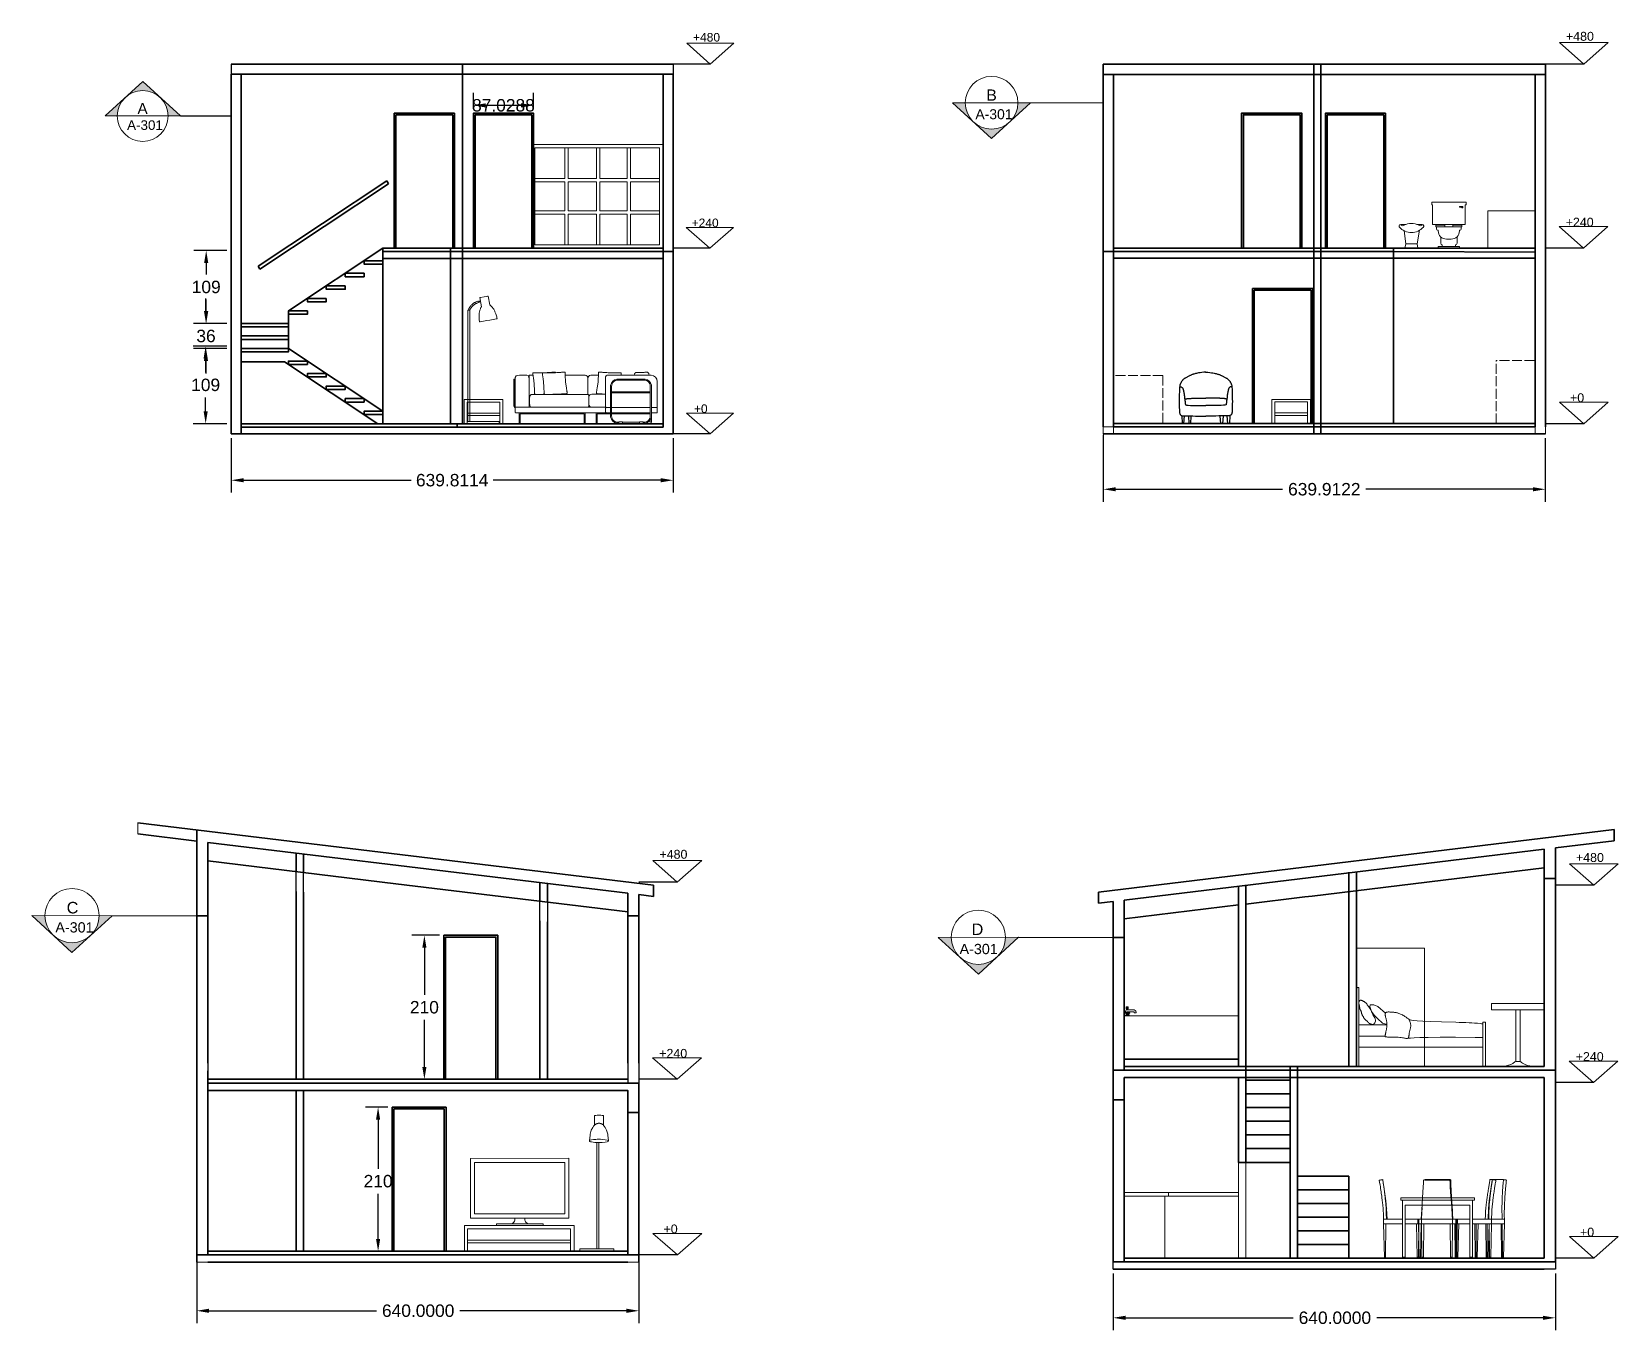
# Model space of a CAD drawing. Header units: inches. Extents: x 623 to 2920, y 629 to 2508.
import ezdxf

# ---------------------------------------------------------------- set-up
doc = ezdxf.new("R2010")
doc.units = ezdxf.units.IN
doc.header["$MEASUREMENT"] = 0
doc.linetypes.add('ACAD_ISO02W100', pattern=[15, 12, -3])
doc.layers.get('DEFPOINTS').update_dxf_attribs({"color": 210})
for name, color, linetype, lineweight in [('A-ANNO-DIMS', 253, 'Continuous', 20), ('A-ANNO-SYMB', 3, 'Continuous', 18), ('A-DETL-MBND', 3, 'Continuous', 18), ('A-ELEV-MBE1', 7, 'Continuous', 35), ('A-FLOR-LEVL', 7, 'Continuous', 35), ('A-FURNITURE', 251, 'Continuous', 20), ('A-SECT-MCUT', 7, 'Continuous', 35), ('A-WALL-FULL', 7, 'Continuous', 35), ('A-WALL-FULL-INTR', 7, 'Continuous', 35), ('G-ANNO-DIM', 90, 'Continuous', 18)]:
    doc.layers.add(name, color=color, linetype=linetype, lineweight=lineweight)
doc.layers.add('IKE140010-T1', color=250, linetype='Continuous')
doc.styles.add('ARCH', font='txt')
doc.styles.get("Standard").update_dxf_attribs({"font": 'Arial.ttf'})
doc.styles.add('underline', font='Arial.ttf')
doc.dimstyles.get("Standard").update_dxf_attribs({"dimtxt": 0.18, "dimasz": 0.18, "dimexe": 0.18, "dimexo": 0.0625, "dimgap": 0.09, "dimtad": 0, "dimtih": 1, "dimtoh": 1, "dimdec": 4, "dimzin": 0, "dimdsep": 46, "dimtxsty": 'Standard', "dimcen": 0.09, "dimadec": 0, "dimazin": 0, "dimtfac": 1, "dimtdec": 4, "dimtofl": 0, "dimtmove": 0, "dimatfit": 3, "dimfxl": 1, "dimtolj": 1, "dimtzin": 0, "dimarcsym": 0})

msp = doc.modelspace()

# ---------------------------------------------------------------- texts
at = {"layer": 'A-ANNO-SYMB'}
for s, height, rotation, p in [('B', 16.24134, 359.83624135, (2005.17946, 2408.1087)), ('C', 16.73345, 359.75895006, (674.03738, 1231.87221)), ('A-301', 14.840859, 359.92270871, (657.67192, 1204.29925)), ('D', 16.72475, 0.16375865, (1983.91481, 1200.49026))]:
    msp.add_text(s, height=height, rotation=rotation, dxfattribs=at).set_placement(p)
for s, height, p in [('A', 15.67946, (776.6018, 2388.99422)), ('A-301', 14.404404, (1989.3314, 2381.32523)), ('A-301', 13.906074, (761.49839, 2365.78911)), ('A-301', 14.833145, (1966.40349, 1172.95981))]:
    msp.add_text(s, height=height, dxfattribs=at).set_placement(p)
at = {"layer": 'G-ANNO-DIM', "style": 'underline'}
for s, height, p in [('+480', 12.421507, (1580.64136, 2493.65223)), ('+480', 12.866637, (2844.01284, 2494.81851)), ('+240', 12.421507, (1578.6177, 2225.04358)), ('+240', 12.866637, (2843.68824, 2225.86172)), ('+0', 12.866637, (2849.92467, 1971.80723)), ('+0', 12.421507, (1581.949, 1956.15359)), ('+480', 12.866637, (1532.01224, 1311.01092)), ('+480', 12.866637, (2858.48457, 1306.34425)), ('+240', 12.866637, (1531.68765, 1022.8822)), ('+240', 12.866637, (2858.15998, 1018.21554)), ('+0', 12.866637, (1537.92407, 768.82771)), ('+0', 12.866637, (2864.3964, 764.16104))]:
    msp.add_text(s, height=height, dxfattribs=at).set_placement(p)

# ---------------------------------------------------------------- blocks, each defined once
blk = doc.blocks.new('Sezioni')
h = blk.add_hatch(color=256)
h.dxf.hatch_style = 1
h.paths.add_polyline_path([(52521, 47455), (52264, 47221), (52418, 47221, -0.210523)])
h.paths.add_polyline_path([(52735, 47652), (52521, 47455, -0.388338), (52949, 47455)])
h.paths.add_polyline_path([(52949, 47455, -0.210523), (53053, 47221), (53206, 47221)])
blk.add_lwpolyline([(52264, 47221), (53206, 47221), (52735, 47652)], close=True)
blk.add_circle((52735, 47221), 318)
blk = doc.blocks.new('15FBDT01')
for p, q in [((-7.5, 13.184527), (-7.5, 13.5)), ((-3.245911, 14.5), (-6.5, 14.5)), ((-3.5, 2.5), (-5.025248, 10.888865)), ((3.245911, 14.5), (6.5, 14.5)), ((4.512839, 10.602714), (3.5, 2.5)), ((7.5, 13.184527), (7.5, 13.5)), ((-3.5, 2.5), (-4, 0)), ((-3.5, 2.5), (-3.5, 2.5)), ((3.5, 2.5), (-3.5, 2.5)), ((3.5, 2.5), (4, 0))]:
    blk.add_line(p, q)
for centre, radius, start, end in [((-6.5, 13.5), 1, 90, 180), ((-7, 13.184527), 0.5, 180, 221.075349), ((0, 19.285714), 9.785714, 221.075349, 318.924651), ((-5.5, 15.388684), 1.711269, 234.242095, 305.757905), ((0, 4.214059), 10.785941, 65.133048, 114.866952), ((5.5, 15.388684), 1.711269, 234.242095, 305.757905), ((6.5, 13.5), 1, 0, 90), ((7, 13.184527), 0.5, 318.924651, 0)]:
    blk.add_arc(centre, radius, start, end)
at = {"style": 'ARCH', "flags": 3}
blk.add_attdef('ITEM', (-7.5, -11), '', height=6, dxfattribs=at)
blk = doc.blocks.new('15FTOI06')
for p, q in [((10.5, 28), (-10.5, 28)), ((-10.5, 28), (-10.5, 26.5)), ((-10.5, 26.5), (-10, 26.5)), ((-10, 26.5), (-10, 14.5)), ((-8.5, 25.5), (-8.5, 24.5)), ((-6.5, 25.5), (-8.5, 25.5)), ((-8.5, 24.5), (-8, 24.5)), ((-8, 24.5), (-8, 25)), ((-8, 25), (-6.5, 25)), ((-6.5, 25), (-6.5, 25.5)), ((10, 14.5), (10, 26.5)), ((10, 26.5), (10.5, 26.5)), ((10.5, 26.5), (10.5, 28)), ((-10, 14.5), (10, 14.5)), ((-8, 14), (-8, 13)), ((-2.5, 14), (-8, 14)), ((-8, 13), (8, 13)), ((-7.5, 13), (-7.5, 11.5)), ((-6.5, 11), (-7, 11)), ((-6.5, 10.5), (-6.5, 11)), ((-2.5, 14), (-2.5, 13)), ((8, 14), (2.5, 14)), ((2.5, 14), (2.5, 13)), ((6.5, 10.5), (6.5, 11)), ((7, 11), (6.5, 11)), ((7.5, 11.5), (7.5, 13)), ((8, 13), (8, 14)), ((-6.5, 0), (-6.5, 1)), ((-6.5, 1), (6.5, 1)), ((-5, 6.93), (-5, 3)), ((-4, 2), (-4, 1)), ((1.5, 5.5), (-1.5, 5.5)), ((4, 2), (4, 1)), ((5, 3), (5, 6.93)), ((6.5, 1), (6.5, 0))]:
    blk.add_line(p, q)
for centre, radius, start, end in [((-7, 11.5), 0.5, 180, 270), ((-1.5, 10.5), 5, 180, 270), ((1.5, 10.5), 5, 270, 0), ((7, 11.5), 0.5, 270, 0), ((-4, 3), 1, 180, 270), ((4, 3), 1, 270, 0)]:
    blk.add_arc(centre, radius, start, end)
at = {"style": 'ARCH', "flags": 3}
blk.add_attdef('ITEM', (-10.5, -9), '', height=6, dxfattribs=at)
blk = doc.blocks.new('*D17')
at = {"layer": 'A-ANNO-DIMS', "color": 0, "lineweight": -2, "transparency": 16777216}
for p, q in [((905.8, 2052.9), (857.2, 2052.9)), ((875.2, 2034.9), (875.2, 2014.9)), ((875.2, 1958.6), (875.2, 1978.6)), ((905.8, 1940.6), (857.2, 1940.6))]:
    blk.add_line(p, q, dxfattribs=at)
at = {"layer": 'A-ANNO-DIMS', "color": 0, "transparency": 16777216}
for points in [[(872.2, 2034.9), (878.2, 2034.9), (875.2, 2052.9)], [(872.2, 1958.6), (878.2, 1958.6), (875.2, 1940.6)]]:
    blk.add_solid(points, dxfattribs=at)
at = {"layer": 'DEFPOINTS', "color": 0, "transparency": 16777216}
for p in [(875.2, 2052.9), (912.1, 2052.9), (912.1, 1940.6)]:
    blk.add_point(p, dxfattribs=at)
at = {"layer": 'A-ANNO-DIMS', "color": 0, "lineweight": 25, "transparency": 16777216, "insert": (875.2, 1996.7), "char_height": 18, "attachment_point": 5}
blk.add_mtext('\\A1;109', dxfattribs=at)
blk = doc.blocks.new('*D18')
at = {"layer": 'A-ANNO-DIMS', "color": 0, "lineweight": -2, "transparency": 16777216}
for p, q in [((875.7, 2103.7), (875.7, 2121.7)), ((905.8, 2085.7), (857.7, 2085.7)), ((905.8, 2049.4), (857.7, 2049.4)), ((875.7, 2031.4), (875.7, 2013.4))]:
    blk.add_line(p, q, dxfattribs=at)
at = {"layer": 'A-ANNO-DIMS', "color": 0, "transparency": 16777216}
for points in [[(872.7, 2103.7), (878.7, 2103.7), (875.7, 2085.7)], [(872.7, 2031.4), (878.7, 2031.4), (875.7, 2049.4)]]:
    blk.add_solid(points, dxfattribs=at)
at = {"layer": 'DEFPOINTS', "color": 0, "transparency": 16777216}
for p in [(875.7, 2085.7), (912.1, 2085.7), (912.1, 2049.4)]:
    blk.add_point(p, dxfattribs=at)
at = {"layer": 'A-ANNO-DIMS', "color": 0, "lineweight": 25, "transparency": 16777216, "insert": (875.7, 2067.5), "char_height": 18, "attachment_point": 5}
blk.add_mtext('\\A1;36', dxfattribs=at)
blk = doc.blocks.new('*D19')
at = {"layer": 'A-ANNO-DIMS', "color": 0, "lineweight": -2, "transparency": 16777216}
for p, q in [((905.8, 2191.1), (858, 2191.1)), ((876, 2173.1), (876, 2156.5)), ((876, 2103.7), (876, 2120.3)), ((905.8, 2085.7), (858, 2085.7))]:
    blk.add_line(p, q, dxfattribs=at)
at = {"layer": 'A-ANNO-DIMS', "color": 0, "transparency": 16777216}
for points in [[(873, 2173.1), (879, 2173.1), (876, 2191.1)], [(873, 2103.7), (879, 2103.7), (876, 2085.7)]]:
    blk.add_solid(points, dxfattribs=at)
at = {"layer": 'DEFPOINTS', "color": 0, "transparency": 16777216}
for p in [(876, 2191.1), (912.1, 2191.1), (912.1, 2085.7)]:
    blk.add_point(p, dxfattribs=at)
at = {"layer": 'A-ANNO-DIMS', "color": 0, "lineweight": 25, "transparency": 16777216, "insert": (876, 2138.4), "char_height": 18, "attachment_point": 5}
blk.add_mtext('\\A1;109', dxfattribs=at)
blk = doc.blocks.new('*D20')
at = {"layer": 'A-ANNO-DIMS', "color": 0, "lineweight": -2, "transparency": 16777216}
for p, q in [((2174.3, 1924.7), (2174.3, 1827.7)), ((2814.2, 1919.9), (2814.2, 1827.7)), ((2192.3, 1845.7), (2434, 1845.7)), ((2796.2, 1845.7), (2554.6, 1845.7))]:
    blk.add_line(p, q, dxfattribs=at)
at = {"layer": 'A-ANNO-DIMS', "color": 0, "transparency": 16777216}
for points in [[(2192.3, 1848.7), (2192.3, 1842.7), (2174.3, 1845.7)], [(2796.2, 1848.7), (2796.2, 1842.7), (2814.2, 1845.7)]]:
    blk.add_solid(points, dxfattribs=at)
at = {"layer": 'DEFPOINTS', "color": 0, "transparency": 16777216}
for p in [(2174.3, 1931), (2814.2, 1926.1), (2814.2, 1845.7)]:
    blk.add_point(p, dxfattribs=at)
at = {"layer": 'A-ANNO-DIMS', "color": 0, "lineweight": 25, "transparency": 16777216, "insert": (2494.3, 1845.7), "char_height": 18, "attachment_point": 5}
blk.add_mtext('\\A1;639.9122', dxfattribs=at)
blk = doc.blocks.new('*D21')
at = {"layer": 'A-ANNO-DIMS', "color": 0, "lineweight": -2, "transparency": 16777216}
for p, q in [((862.2, 736.7), (862.2, 638.8)), ((1502.2, 731.4), (1502.2, 638.8)), ((880.2, 656.8), (1122.3, 656.8)), ((1484.2, 656.8), (1243.2, 656.8))]:
    blk.add_line(p, q, dxfattribs=at)
at = {"layer": 'A-ANNO-DIMS', "color": 0, "transparency": 16777216}
for points in [[(880.2, 659.8), (880.2, 653.8), (862.2, 656.8)], [(1484.2, 659.8), (1484.2, 653.8), (1502.2, 656.8)]]:
    blk.add_solid(points, dxfattribs=at)
at = {"layer": 'DEFPOINTS', "color": 0, "transparency": 16777216}
for p in [(862.2, 742.9), (1502.2, 737.6), (1502.2, 656.8)]:
    blk.add_point(p, dxfattribs=at)
at = {"layer": 'A-ANNO-DIMS', "color": 0, "lineweight": 25, "transparency": 16777216, "insert": (1182.8, 656.8), "char_height": 18, "attachment_point": 5}
blk.add_mtext('\\A1;640.0000', dxfattribs=at)
blk = doc.blocks.new('*D22')
at = {"layer": 'A-ANNO-DIMS', "color": 0, "lineweight": -2, "transparency": 16777216}
for p, q in [((912.1, 1919.7), (912.1, 1840.8)), ((1551.9, 1919.7), (1551.9, 1840.8)), ((930.1, 1858.8), (1172.5, 1858.8)), ((1533.9, 1858.8), (1291.5, 1858.8))]:
    blk.add_line(p, q, dxfattribs=at)
at = {"layer": 'A-ANNO-DIMS', "color": 0, "transparency": 16777216}
for points in [[(930.1, 1861.8), (930.1, 1855.8), (912.1, 1858.8)], [(1533.9, 1861.8), (1533.9, 1855.8), (1551.9, 1858.8)]]:
    blk.add_solid(points, dxfattribs=at)
at = {"layer": 'DEFPOINTS', "color": 0, "transparency": 16777216}
for p in [(912.1, 1925.9), (1551.9, 1925.9), (1551.9, 1858.8)]:
    blk.add_point(p, dxfattribs=at)
at = {"layer": 'A-ANNO-DIMS', "color": 0, "lineweight": 25, "transparency": 16777216, "insert": (1232, 1858.8), "char_height": 18, "attachment_point": 5}
blk.add_mtext('\\A1;639.8114', dxfattribs=at)
blk = doc.blocks.new('*D23')
at = {"layer": 'A-ANNO-DIMS', "color": 0, "lineweight": -2, "transparency": 16777216}
for p, q in [((2188.7, 710.7), (2188.7, 628.6)), ((2828.7, 710.7), (2828.7, 628.6)), ((2206.7, 646.6), (2449.2, 646.6)), ((2810.7, 646.6), (2570.1, 646.6))]:
    blk.add_line(p, q, dxfattribs=at)
at = {"layer": 'A-ANNO-DIMS', "color": 0, "transparency": 16777216}
for points in [[(2206.7, 649.6), (2206.7, 643.6), (2188.7, 646.6)], [(2810.7, 649.6), (2810.7, 643.6), (2828.7, 646.6)]]:
    blk.add_solid(points, dxfattribs=at)
at = {"layer": 'DEFPOINTS', "color": 0, "transparency": 16777216}
for p in [(2188.7, 716.9), (2828.7, 716.9), (2828.7, 646.6)]:
    blk.add_point(p, dxfattribs=at)
at = {"layer": 'A-ANNO-DIMS', "color": 0, "lineweight": 25, "transparency": 16777216, "insert": (2509.6, 646.6), "char_height": 18, "attachment_point": 5}
blk.add_mtext('\\A1;640.0000', dxfattribs=at)
blk = doc.blocks.new('*D24')
at = {"layer": 'A-ANNO-DIMS', "color": 0, "lineweight": -2, "transparency": 16777216}
for p, q in [((1138.8, 951.4), (1106.8, 951.4)), ((1124.8, 933.4), (1124.8, 862.4)), ((1124.8, 760.9), (1124.8, 826.2)), ((1138.8, 742.9), (1106.8, 742.9))]:
    blk.add_line(p, q, dxfattribs=at)
at = {"layer": 'A-ANNO-DIMS', "color": 0, "transparency": 16777216}
for points in [[(1121.8, 933.4), (1127.8, 933.4), (1124.8, 951.4)], [(1121.8, 760.9), (1127.8, 760.9), (1124.8, 742.9)]]:
    blk.add_solid(points, dxfattribs=at)
at = {"layer": 'DEFPOINTS', "color": 0, "transparency": 16777216}
for p in [(1145.1, 951.4), (1124.8, 742.9), (1145.1, 742.9)]:
    blk.add_point(p, dxfattribs=at)
at = {"layer": 'A-ANNO-DIMS', "color": 0, "lineweight": 25, "transparency": 16777216, "insert": (1124.8, 844.3), "char_height": 18, "attachment_point": 5}
blk.add_mtext('\\A1;210', dxfattribs=at)
blk = doc.blocks.new('*D25')
at = {"layer": 'A-ANNO-DIMS', "color": 0, "lineweight": -2, "transparency": 16777216}
for p, q in [((1213.5, 1200.3), (1173.8, 1200.3)), ((1191.8, 1182.3), (1191.8, 1114.1)), ((1191.8, 1009.8), (1191.8, 1077.9)), ((1213.5, 991.8), (1173.8, 991.8))]:
    blk.add_line(p, q, dxfattribs=at)
at = {"layer": 'A-ANNO-DIMS', "color": 0, "transparency": 16777216}
for points in [[(1188.8, 1182.3), (1194.8, 1182.3), (1191.8, 1200.3)], [(1188.8, 1009.8), (1194.8, 1009.8), (1191.8, 991.8)]]:
    blk.add_solid(points, dxfattribs=at)
at = {"layer": 'DEFPOINTS', "color": 0, "transparency": 16777216}
for p in [(1191.8, 1200.3), (1219.8, 1200.3), (1219.8, 991.8)]:
    blk.add_point(p, dxfattribs=at)
at = {"layer": 'A-ANNO-DIMS', "color": 0, "lineweight": 25, "transparency": 16777216, "insert": (1191.8, 1096), "char_height": 18, "attachment_point": 5}
blk.add_mtext('\\A1;210', dxfattribs=at)
blk = doc.blocks.new('*D26')
at = {"layer": 'A-ANNO-DIMS', "color": 0, "lineweight": -2, "transparency": 16777216}
for p, q in [((1262.7, 2396.1), (1262.7, 2419.3)), ((1349.7, 2396.1), (1349.7, 2419.3)), ((1331.7, 2401.3), (1280.7, 2401.3))]:
    blk.add_line(p, q, dxfattribs=at)
at = {"layer": 'A-ANNO-DIMS', "color": 0, "transparency": 16777216}
for points in [[(1280.7, 2404.3), (1280.7, 2398.3), (1262.7, 2401.3)], [(1331.7, 2404.3), (1331.7, 2398.3), (1349.7, 2401.3)]]:
    blk.add_solid(points, dxfattribs=at)
at = {"layer": 'DEFPOINTS', "color": 0, "transparency": 16777216}
for p in [(1262.7, 2401.3), (1262.7, 2389.9), (1349.7, 2389.9)]:
    blk.add_point(p, dxfattribs=at)
at = {"layer": 'A-ANNO-DIMS', "color": 0, "lineweight": 25, "transparency": 16777216, "insert": (1306.2, 2401.3), "char_height": 18, "attachment_point": 5}
blk.add_mtext('\\A1;87.0288', dxfattribs=at)

# ---------------------------------------------------------------- dimensions: what is measured, and where the dimension line sits
at = {"layer": 'A-ANNO-DIMS', "lineweight": 25}
for base, p1, p2, picture, middle in [((1262.69227, 2401.28067), (1349.7211, 2389.88724), (1262.69227, 2389.88724), '*D26', (1306.20669, 2401.28067)), ((1502.23685, 656.80299), (862.23683, 742.94933), (1502.23685, 737.61599), '*D21', (1182.77682, 656.80299)), ((2828.70918, 646.59457), (2188.70918, 716.94933), (2828.70918, 716.94933), '*D23', (2509.64881, 646.59457))]:
    dim = msp.add_linear_dim(base=base, p1=p1, p2=p2, dimstyle='Standard', override={"dimscale": 100}, dxfattribs=at)
    dim.commit()
    dim.dimension.update_dxf_attribs({"geometry": picture, "text_midpoint": middle, "dimtype": 160})
for base, p1, p2, text, picture, middle in [((876.02411, 2191.07206), (912.08466, 2085.68867), (912.08466, 2191.07206), '109', '*D19', (876.02411, 2138.38036)), ((875.24442, 2052.90688), (912.08466, 1940.57359), (912.08466, 2052.90688), '109', '*D17', (875.24442, 1996.74024)), ((1191.82363, 1200.26788), (1219.79969, 991.77312), (1219.79969, 1200.26788), '210', '*D25', (1191.82363, 1096.0205))]:
    dim = msp.add_linear_dim(base=base, p1=p1, p2=p2, angle=90, text=text, dimstyle='Standard', override={"dimscale": 100}, dxfattribs=at)
    dim.commit()
    dim.dimension.update_dxf_attribs({"geometry": picture, "text_midpoint": middle})
for base, p1, p2, text, picture, middle in [((875.70748, 2085.68867), (912.08466, 2049.4099), (912.08466, 2085.68867), '36', '*D18', (875.70748, 2067.54929)), ((1124.82363, 742.94933), (1145.05048, 951.44409), (1145.05048, 742.94933), '210', '*D24', (1124.82363, 844.31637))]:
    dim = msp.add_linear_dim(base=base, p1=p1, p2=p2, angle=90, text=text, dimstyle='Standard', override={"dimscale": 100}, dxfattribs=at)
    dim.commit()
    dim.dimension.update_dxf_attribs({"geometry": picture, "text_midpoint": middle, "dimtype": 160})
for base, p1, p2, picture, middle in [((2814.23744, 1845.70655), (2174.32527, 1930.99158), (2814.23744, 1926.10676), '*D20', (2494.28136, 1845.70655)), ((1551.89606, 1858.81444), (912.08466, 1925.92142), (1551.89606, 1925.90016), '*D22', (1231.99036, 1858.81444))]:
    dim = msp.add_linear_dim(base=base, p1=p1, p2=p2, dimstyle='Standard', override={"dimscale": 100}, dxfattribs=at)
    dim.commit()
    dim.dimension.update_dxf_attribs({"geometry": picture, "text_midpoint": middle})

# ---------------------------------------------------------------- hatches: boundary and pattern name
at = {"layer": 'G-ANNO-DIM'}
h = msp.add_hatch(color=256, dxfattribs=at)
h.dxf.hatch_style = 1
h.paths.add_polyline_path([(1639.70403, 2491.13961), (1571.44907, 2491.13961), (1605.57655, 2461.10676)], flags=17)
h.paths.add_polyline_path([(1571.44907, 2491.13961), (1605.57655, 2461.10676), (1639.70403, 2491.13961)])
h = msp.add_hatch(color=256, dxfattribs=at)
h.dxf.hatch_style = 1
h.paths.add_polyline_path([(2905.19205, 2492.21584), (2834.49115, 2492.21584), (2869.8416, 2461.10676)], flags=17)
h.paths.add_polyline_path([(2834.49115, 2492.21584), (2869.8416, 2461.10676), (2905.19205, 2492.21584)])
h = msp.add_hatch(color=256, dxfattribs=at)
h.dxf.hatch_style = 1
h.paths.add_polyline_path([(1593.19146, 1308.40825), (1522.49055, 1308.40825), (1557.841, 1277.29917)], flags=17)
h.paths.add_polyline_path([(1522.49055, 1308.40825), (1557.841, 1277.29917), (1593.19146, 1308.40825)])
h = msp.add_hatch(color=256, dxfattribs=at)
h.dxf.hatch_style = 1
h.paths.add_polyline_path([(2919.66379, 1303.74159), (2848.96288, 1303.74159), (2884.31333, 1272.6325)], flags=17)
h.paths.add_polyline_path([(2848.96288, 1303.74159), (2884.31333, 1272.6325), (2919.66379, 1303.74159)])

# ---------------------------------------------------------------- linework, layer by layer
at = {"lineweight": 25}
for p, q in [((911.99685, 2461.10676), (912.08466, 2446.45459)), ((1551.99685, 2461.10676), (1551.99685, 2446.45459)), ((2188.70918, 716.94933), (2188.70918, 727.61599)), ((2828.70918, 716.94933), (2812.70918, 716.94933)), ((2828.70918, 727.61599), (2828.70918, 716.94933))]:
    msp.add_line(p, q, dxfattribs=at)
for p, q in [((1254.3569, 742.84569), (1249.67894, 742.94933)), ((1408.69492, 742.94933), (1403.45508, 742.94933))]:
    msp.add_line(p, q)
at = {"layer": 'A-ANNO-SYMB', "lineweight": 25}
for p, q in [((1605.57655, 2461.10676), (1551.89606, 2461.10676)), ((2869.8416, 2461.10676), (2814.23744, 2461.10676)), ((838.61982, 2385.93079), (912.08466, 2385.93079)), ((1604.94014, 2194.57734), (1551.57301, 2194.57734)), ((2869.517, 2194.75263), (2814.23744, 2194.75263)), ((2869.9593, 1940.59552), (2814.67974, 1940.59551)), ((1605.26318, 1925.90017), (1551.89606, 1925.90016)), ((1557.841, 1277.29917), (1502.23685, 1277.29917)), ((2884.31333, 1272.6325), (2828.70917, 1272.6325)), ((1557.5164, 991.77312), (1502.23685, 991.77312)), ((2883.98873, 987.10645), (2828.70917, 987.10645)), ((1557.9587, 737.616), (1502.67914, 737.61599)), ((2884.43103, 732.94934), (2829.15147, 732.94933))]:
    msp.add_line(p, q, dxfattribs=at)
at = {"layer": 'A-ANNO-SYMB'}
for p, q in [((2069.26548, 2404.88161), (2174.32527, 2404.88161)), ((862.23685, 1228.45827), (740.06067, 1228.45827)), ((2188.70918, 1196.94933), (2051.791, 1196.94933))]:
    msp.add_line(p, q, dxfattribs=at)
at = {"layer": 'A-DETL-MBND'}
for p, q in [((2188.97974, 1926.10676), (2188.97974, 1935.87641)), ((2799.58297, 1926.10676), (2799.58297, 1940.76123)), ((2814.23744, 1926.10676), (2814.23744, 1935.87641))]:
    msp.add_line(p, q, dxfattribs=at)
at = {"layer": 'A-ELEV-MBE1'}
for p, q in [((995.11362, 2049.4099), (926.73683, 2049.4099)), ((1131.8672, 1958.71297), (995.11362, 2049.4099)), ((989.32927, 2030.22272), (926.73683, 2030.22272)), ((1124.50298, 1940.57359), (989.32927, 2030.22272)), ((2476.70918, 1257.07054), (2812.70918, 1297.79781)), ((2540.70918, 1138.28266), (2540.70918, 1291.72445)), ((2812.70918, 1282.28266), (2812.70918, 1010.28266)), ((2828.70918, 1282.28266), (2828.70918, 1111.61599)), ((2204.70918, 1224.10084), (2370.04251, 1244.14125)), ((2380.70918, 1245.43418), (2466.04251, 1255.77761)), ((1297.97974, 1200.26788), (1219.79969, 1200.26788)), ((2812.70918, 732.94933), (2812.70918, 962.28266)), ((2828.70918, 962.28266), (2828.70918, 834.28266)), ((2530.04251, 732.94933), (2530.04251, 851.80647))]:
    msp.add_line(p, q, dxfattribs=at)
for points in [[(1137.31215, 2291.90974), (951.15836, 2168.44988)], [(1140.01161, 2287.83948), (953.85781, 2164.37963)], [(1140.01161, 2287.83948), (1137.31215, 2291.90974)], [(995.11362, 2049.4099), (995.11362, 2103.82806), (1131.8672, 2194.52498), (1131.8672, 2194.52498)], [(951.15836, 2168.44988), (953.85781, 2164.37963)], [(1131.8672, 1958.71297), (1131.8672, 2179.87282)], [(1131.8672, 1958.71297), (1131.8672, 1940.57359)], [(1222.40587, 991.77312), (1222.40587, 1197.66169), (1295.37356, 1197.66169), (1295.37356, 991.77312)], [(2380.70918, 1010.28266), (2444.70918, 1010.28266)], [(2380.70918, 990.47314), (2444.70918, 990.47314)], [(2380.70918, 970.66361), (2444.70918, 970.66361)], [(1147.65666, 742.94933), (1147.65666, 948.83791), (1220.62435, 948.83791), (1220.62435, 742.94933)], [(2380.70918, 950.85409), (2444.70918, 950.85409)], [(2380.70918, 931.04456), (2444.70918, 931.04456)], [(2380.70918, 911.23504), (2444.70918, 911.23504)], [(2380.70918, 891.42552), (2444.70918, 891.42552)], [(2370.04251, 871.61599), (2444.70918, 871.61599)], [(2455.37584, 851.80647), (2530.04251, 851.80647)], [(2455.37584, 831.99695), (2530.04251, 831.99695)], [(2455.37584, 812.18742), (2530.04251, 812.18742)], [(2455.37584, 792.3779), (2530.04251, 792.3779)], [(2455.37584, 772.56837), (2530.04251, 772.56837)], [(2455.37584, 752.75885), (2530.04251, 752.75885)]]:
    msp.add_lwpolyline(points, dxfattribs=at)
for points in [[(1131.8672, 2176.3856), (1104.51649, 2176.3856), (1104.51649, 2171.50154), (1131.8672, 2171.50154)], [(1077.16577, 2140.10683), (1049.81505, 2140.10683), (1049.81505, 2135.22277), (1077.16577, 2135.22277)], [(1104.51649, 2158.24621), (1077.16577, 2158.24621), (1077.16577, 2153.36216), (1104.51649, 2153.36216)], [(1049.81505, 2121.96744), (1022.46434, 2121.96744), (1022.46434, 2117.08339), (1049.81505, 2117.08339)], [(1022.46434, 2103.82806), (995.11362, 2103.82806), (995.11362, 2098.944), (1022.46434, 2098.944)], [(995.11362, 2085.68867), (926.73683, 2085.68867), (926.73683, 2080.80461), (995.11362, 2080.80461)], [(995.11362, 2067.54929), (926.73683, 2067.54929), (926.73683, 2062.66523), (995.11362, 2062.66523)], [(995.11362, 2049.4099), (926.73683, 2049.4099), (926.73683, 2044.52584), (995.11362, 2044.52584)], [(1022.46434, 2031.27051), (995.11362, 2031.27051), (995.11362, 2026.38646), (1022.46434, 2026.38646)], [(1049.81505, 2013.13113), (1022.46434, 2013.13113), (1022.46434, 2008.24707), (1049.81505, 2008.24707)], [(1077.16577, 1994.99174), (1049.81505, 1994.99174), (1049.81505, 1990.10769), (1077.16577, 1990.10769)], [(1104.51649, 1976.85236), (1077.16577, 1976.85236), (1077.16577, 1971.9683), (1104.51649, 1971.9683)], [(1131.8672, 1958.71297), (1104.51649, 1958.71297), (1104.51649, 1953.82892), (1131.8672, 1953.82892)]]:
    msp.add_lwpolyline(points, close=True, dxfattribs=at)
at = {"layer": 'A-ELEV-MBE1', "ltscale": 0.3}
msp.add_lwpolyline([(2204.70918, 1020.94933), (2370.04251, 1020.94933)], dxfattribs=at)
at = {"layer": 'A-FLOR-LEVL'}
for p, q in [((1150.23685, 1274.82812), (878.23685, 1307.79781)), ((1486.23685, 1234.10084), (1150.23685, 1274.82812))]:
    msp.add_line(p, q, dxfattribs=at)
at = {"layer": 'A-FURNITURE'}
for p, q in [((1347.11827, 2344.6438), (1537.06063, 2344.6438)), ((1537.06063, 2344.6438), (1537.06063, 2194.6438)), ((1351.83817, 2199.5535), (1351.83817, 2339.61908)), ((1351.83817, 2339.61908), (1351.83817, 2292.92908)), ((1351.83817, 2339.61908), (1374.76756, 2339.61908)), ((1351.96756, 2339.61908), (1532.20657, 2339.61908)), ((1351.96756, 2339.61908), (1397.56756, 2339.61908)), ((1374.76756, 2339.61908), (1398.36756, 2339.61908)), ((1397.56756, 2339.61908), (1395.20756, 2339.61908)), ((1395.20756, 2339.61908), (1395.20756, 2311.59124)), ((1397.56756, 2339.61908), (1443.16756, 2339.61908)), ((1397.56756, 2339.61908), (1399.92756, 2339.61908)), ((1399.92756, 2339.61908), (1399.92756, 2313.88284)), ((1443.16756, 2339.61908), (1440.80756, 2339.61908)), ((1440.80756, 2339.61908), (1440.80756, 2310.56122)), ((1442.08706, 2339.61908), (1487.68706, 2339.61908)), ((1443.16756, 2339.61908), (1445.52756, 2339.61908)), ((1445.52756, 2339.61908), (1445.52756, 2311.19411)), ((1487.68706, 2339.61908), (1485.32706, 2339.61908)), ((1485.32706, 2339.61908), (1485.32706, 2310.403)), ((1487.68706, 2339.61908), (1490.04706, 2339.61908)), ((1490.04706, 2339.61908), (1490.04706, 2317.04827)), ((1532.20657, 2339.61908), (1532.20657, 2199.5535)), ((1395.20756, 2311.59124), (1395.20756, 2295.28908)), ((1399.92756, 2313.88284), (1399.92756, 2295.28908)), ((1440.80756, 2310.56122), (1440.80756, 2295.28908)), ((1445.52756, 2311.19411), (1445.52756, 2295.28908)), ((1485.32706, 2310.403), (1485.32706, 2295.28908)), ((1490.04706, 2317.04827), (1490.04706, 2295.28908)), ((1351.83817, 2292.92908), (1351.83817, 2295.28908)), ((1351.83817, 2295.28908), (1367.68873, 2295.28908)), ((1351.83817, 2292.92908), (1351.83817, 2246.23908)), ((1351.83817, 2292.92908), (1351.83817, 2290.56908)), ((1351.83817, 2290.56908), (1364.38263, 2290.56908)), ((1364.38263, 2290.56908), (1395.20756, 2290.56908)), ((1367.68873, 2295.28908), (1395.20756, 2295.28908)), ((1395.20756, 2290.56908), (1395.20756, 2248.59908)), ((1399.92756, 2295.28908), (1440.80756, 2295.28908)), ((1399.92756, 2290.56908), (1440.80756, 2290.56908)), ((1399.92756, 2290.56908), (1399.92756, 2248.59908)), ((1440.80756, 2290.56908), (1440.80756, 2248.59908)), ((1445.52756, 2295.28908), (1485.32706, 2295.28908)), ((1445.52756, 2290.56908), (1485.32706, 2290.56908)), ((1445.52756, 2290.56908), (1445.52756, 2248.59908)), ((1485.32706, 2290.56908), (1485.32706, 2248.59908)), ((1490.04706, 2295.28908), (1532.20657, 2295.28908)), ((1490.04706, 2290.56908), (1532.20657, 2290.56908)), ((1490.04706, 2290.56908), (1490.04706, 2248.59908)), ((1351.83817, 2246.23908), (1351.83817, 2248.59908)), ((1351.83817, 2248.59908), (1375.76744, 2248.59908)), ((1351.83817, 2246.23908), (1351.83817, 2243.87908)), ((1351.83817, 2243.87908), (1395.20756, 2243.87908)), ((1375.76744, 2248.59908), (1395.20756, 2248.59908)), ((1395.20756, 2243.87908), (1395.20756, 2199.5535)), ((1399.92756, 2248.59908), (1440.80756, 2248.59908)), ((1399.92756, 2243.87908), (1440.80756, 2243.87908)), ((1399.92756, 2243.87908), (1399.92756, 2199.5535)), ((1440.80756, 2243.87908), (1440.80756, 2199.5535)), ((1445.52756, 2248.59908), (1485.32706, 2248.59908)), ((1445.52756, 2243.87908), (1485.32706, 2243.87908)), ((1445.52756, 2243.87908), (1445.52756, 2199.5535)), ((1485.32706, 2243.87908), (1485.32706, 2199.5535)), ((1490.04706, 2248.59908), (1532.20657, 2248.59908)), ((1490.04706, 2243.87908), (1532.20657, 2243.87908)), ((1490.04706, 2243.87908), (1490.04706, 2199.5535)), ((2731.22041, 2248.50526), (2799.58297, 2248.50526)), ((2731.22041, 2248.50526), (2731.22041, 2194.75263)), ((2799.58297, 2248.50526), (2734.25156, 2248.50526)), ((1347.11827, 2194.6438), (1537.06063, 2194.6438)), ((1532.20657, 2199.5535), (1351.83817, 2199.5535)), ((1270.29488, 2118.08685), (1270.28641, 2118.12289)), ((1270.31975, 2117.98112), (1270.29489, 2118.08683)), ((1270.66032, 2116.53324), (1270.31975, 2117.98112)), ((1270.75086, 2116.14832), (1270.66032, 2116.53324)), ((1270.77573, 2116.04261), (1270.75086, 2116.14832)), ((1270.78421, 2116.00655), (1270.77573, 2116.0426)), ((1272.04742, 2123.01327), (1272.85636, 2123.15591)), ((1274.34756, 2109.96851), (1272.04742, 2123.01327)), ((1272.85636, 2123.15591), (1278.08547, 2124.07794)), ((1278.08547, 2124.07794), (1281.1045, 2124.61028)), ((1281.1045, 2124.61028), (1283.31458, 2124.99997)), ((1283.31458, 2124.99997), (1284.12352, 2125.14261)), ((1284.12352, 2125.14261), (1286.33542, 2112.59832)), ((1254.50434, 1944.02102), (1254.50434, 2104.80997)), ((1254.69879, 2104.80997), (1254.50434, 2104.80997)), ((1254.92944, 2104.80997), (1254.69879, 2104.80997)), ((1255.58008, 2104.80997), (1254.92944, 2104.80997)), ((1255.95573, 2104.80997), (1255.58008, 2104.80997)), ((1256.68142, 2104.80997), (1255.95573, 2104.80997)), ((1256.98202, 2104.80997), (1256.68142, 2104.80997)), ((1257.21267, 2104.80997), (1256.98202, 2104.80997)), ((1257.35766, 2104.80997), (1257.21267, 2104.80997)), ((1257.40712, 2104.80997), (1257.35766, 2104.80997)), ((1257.40712, 2104.80997), (1257.40712, 1944.02102)), ((1282.10856, 2089.82462), (1272.34379, 2088.10283)), ((1286.53554, 2090.60522), (1282.10856, 2089.82462)), ((1296.30031, 2092.32701), (1286.53554, 2090.60522)), ((1297.06905, 2092.46256), (1296.30031, 2092.32701)), ((1272.34379, 2088.10283), (1271.57505, 2087.96728)), ((1456.54282, 2010.69127), (1520.0063, 2010.69127)), ((1528.95226, 2001.74531), (1528.95226, 1965.00031)), ((1518.73986, 1986.88377), (1462.79056, 1986.88377)), ((1518.73986, 1985.33703), (1462.79056, 1985.33703)), ((1253.52683, 1952.47876), (1253.52683, 1971.97804)), ((1300.81189, 1952.47876), (1300.81189, 1971.97804)), ((1328.91477, 1942.15982), (1328.91477, 1956.34805)), ((1330.46151, 1942.15982), (1330.46151, 1954.80131)), ((1422.89207, 1954.80131), (1330.46151, 1954.80131)), ((1422.89207, 1942.15982), (1422.89207, 1954.80131)), ((1424.43881, 1942.15982), (1424.43881, 1956.29457)), ((1438.51136, 1964.3532), (1424.90295, 1964.3532)), ((1440.35628, 1956.34805), (1461.24381, 1956.34805)), ((1440.35628, 1942.15982), (1440.35628, 1956.34805)), ((1441.90302, 1954.80131), (1461.24381, 1954.80131)), ((1441.90302, 1942.15982), (1441.90302, 1954.80131)), ((1462.79056, 1956.34805), (1518.73986, 1956.34805)), ((1462.79056, 1954.80131), (1518.73986, 1954.80131)), ((1528.13899, 1964.18704), (1520.2866, 1964.18704)), ((1520.2866, 1956.34805), (1528.13899, 1956.34805)), ((1528.95226, 1963.37377), (1528.95226, 1956.34805)), ((1528.95226, 1957.16132), (1528.95226, 1963.37377)), ((2422.57712, 1952.6638), (2422.57712, 1972.16614)), ((2469.86964, 1952.6638), (2469.86964, 1972.16614)), ((1253.86272, 1940.6148), (1253.86272, 1944.02102)), ((1256.96588, 1944.02102), (1253.86272, 1944.02102)), ((1253.86272, 1940.6148), (1256.96588, 1940.6148)), ((1260.6468, 1944.02102), (1256.96588, 1944.02102)), ((1256.96588, 1940.6148), (1260.6468, 1940.6148)), ((1271.03018, 1944.02102), (1260.6468, 1944.02102)), ((1260.6468, 1940.6148), (1271.03018, 1940.6148)), ((1283.01987, 1944.02102), (1271.03018, 1944.02102)), ((1271.03018, 1940.6148), (1283.01987, 1940.6148)), ((1288.60618, 1944.02102), (1283.01987, 1944.02102)), ((1283.01987, 1940.6148), (1288.60618, 1940.6148)), ((1293.40325, 1944.02102), (1288.60618, 1944.02102)), ((1288.60618, 1940.6148), (1293.40325, 1940.6148)), ((1297.08417, 1944.02102), (1293.40325, 1944.02102)), ((1293.40325, 1940.6148), (1297.08417, 1940.6148)), ((1299.3981, 1944.02102), (1297.08417, 1944.02102)), ((1297.08417, 1940.6148), (1299.3981, 1940.6148)), ((1300.18733, 1944.02102), (1299.3981, 1944.02102)), ((1300.18733, 1944.02102), (1300.18733, 1940.6148)), ((2174.32527, 1935.87641), (2174.32527, 1926.10676)), ((2174.32527, 1926.10676), (2174.32527, 1935.87641)), ((2174.32527, 1935.87641), (2188.97974, 1935.87641)), ((776.90351, 1363.09408), (776.90351, 1346.97697)), ((2540.82399, 1121.96851), (2540.88485, 1124.85224)), ((2540.88485, 1124.85224), (2544.39402, 1124.85224)), ((2544.39402, 1124.85224), (2544.39402, 1122.11507)), ((2204.70918, 1083.60976), (2205.43678, 1083.60976)), ((2204.70918, 1083.60976), (2204.70918, 1026.28266)), ((2205.43678, 1083.60976), (2213.44041, 1083.60975)), ((2206.86666, 1084.33736), (2212.01198, 1084.33736)), ((2207.61959, 1095.97901), (2210.53, 1095.97901)), ((2210.53, 1094.5238), (2207.61959, 1094.5238)), ((2207.61959, 1092.34099), (2219.26124, 1092.34099)), ((2208.34719, 1088.33918), (2207.61959, 1088.33918)), ((2208.34719, 1087.61157), (2207.61959, 1087.61157)), ((2210.83763, 1085.79256), (2208.06226, 1085.79256)), ((2208.34719, 1092.34099), (2208.34719, 1093.7962)), ((2209.8024, 1093.7962), (2209.8024, 1092.34099)), ((2217.80603, 1089.43058), (2210.53, 1089.43058)), ((2210.53, 1088.33918), (2211.2576, 1088.33918)), ((2210.53, 1087.61157), (2211.2576, 1087.61157)), ((2222.17165, 1087.97537), (2219.26124, 1087.97537)), ((2745.51452, 1101.33171), (2736.25937, 1101.33171)), ((2736.25937, 1101.33171), (2736.25937, 1092.57689)), ((2812.67534, 1092.57689), (2736.41709, 1092.57689)), ((2745.51452, 1101.33171), (2811.55652, 1101.33171)), ((2771.32252, 1017.7611), (2771.32252, 1092.48203)), ((2777.80775, 1092.48203), (2777.80775, 1017.7611)), ((2778.53552, 1101.33171), (2778.53552, 1101.33171)), ((2811.55652, 1101.33171), (2812.70918, 1101.33171)), ((2564.86751, 1070.85938), (2544.41284, 1070.85938)), ((2564.86751, 1070.85938), (2584.40904, 1070.85938)), ((2723.85279, 1067.29508), (2723.85279, 1074.58752)), ((2723.85279, 1074.58752), (2727.25674, 1074.58752)), ((2727.46931, 1074.58752), (2727.25674, 1074.58752)), ((2727.46931, 1067.66444), (2727.46931, 1074.58752)), ((2544.39402, 1054.04771), (2581.97143, 1054.04771)), ((2544.52189, 1038.20252), (2723.79739, 1038.20252)), ((2684.22432, 1052.68264), (2712.75967, 1052.42724)), ((2712.75967, 1052.42724), (2723.61039, 1052.08831)), ((2723.85279, 1038.64511), (2723.85279, 1041.27946)), ((2777.80775, 1017.7611), (2771.32252, 1017.7611)), ((2746.62348, 1010.28266), (2751.23235, 1010.3388)), ((2746.62348, 1010.28266), (2751.23235, 1010.3388)), ((1437.9419, 925.23744), (1437.9419, 938.74511)), ((1451.02859, 938.74511), (1451.02859, 925.23744)), ((1441.21568, 746.58452), (1441.21568, 900.30715)), ((1444.31359, 900.21229), (1444.31359, 746.58452)), ((1400.70902, 877.674), (1258.42685, 877.10085)), ((1258.42685, 877.10085), (1258.42685, 790.94481)), ((1400.70902, 790.94481), (1400.70902, 877.674)), ((2370.04251, 871.61599), (2370.04251, 732.94933)), ((2380.70918, 871.61599), (2380.70918, 732.94933)), ((2204.70918, 827.97836), (2370.04251, 827.97836)), ((2268.70918, 827.97836), (2268.70918, 822.64503)), ((2575.11271, 845.97967), (2574.39595, 845.85329)), ((2575.90168, 846.11879), (2575.11271, 845.97967)), ((2578.8219, 846.6337), (2578.22062, 846.52768)), ((2580.56107, 836.40036), (2580.45023, 837.05577)), ((2639.08679, 846.6337), (2676.08444, 846.6337)), ((2676.08444, 845.74727), (2639.08679, 845.74727)), ((2677.03129, 845.97967), (2676.64077, 845.85329)), ((2677.2326, 846.11879), (2677.03129, 845.97967)), ((2753.72907, 846.6337), (2734.00934, 846.6337)), ((2738.26983, 846.52768), (2737.66856, 846.6337)), ((2738.98659, 846.4013), (2738.26983, 846.52768)), ((2739.77556, 846.26218), (2738.9866, 846.4013)), ((2754.53434, 846.52768), (2753.72907, 846.6337)), ((2755.34895, 846.4013), (2754.53434, 846.52768)), ((2756.12381, 846.26218), (2755.34896, 846.4013)), ((2756.81187, 846.11879), (2756.12381, 846.26218)), ((2204.70918, 822.64503), (2370.04251, 822.64503)), ((2263.37584, 822.64503), (2263.37584, 732.94933)), ((2263.37584, 822.64503), (2263.37584, 732.94933)), ((2584.56979, 804.33659), (2584.56068, 804.61205)), ((2711.46655, 820.02914), (2605.02389, 820.02914)), ((2605.02389, 820.02914), (2605.02389, 816.69132)), ((2605.02389, 816.69132), (2711.46655, 816.69132)), ((2607.46709, 734.4721), (2607.46709, 816.69132)), ((2705.17536, 809.62161), (2611.31508, 809.62157)), ((2611.31508, 809.62157), (2611.31508, 734.4721)), ((2705.1754, 734.4721), (2705.17536, 809.62161)), ((2709.02338, 816.69132), (2709.02338, 734.4721)), ((2711.46655, 820.02914), (2711.46655, 816.69132)), ((1258.42685, 790.94481), (1400.70902, 790.94481)), ((1296.23317, 782.43412), (1296.23317, 780.30207)), ((1296.23317, 782.43412), (1363.79016, 782.43412)), ((1363.79016, 782.7842), (1363.79016, 780.30207)), ((2579.98505, 789.36543), (2579.98554, 782.75868)), ((2582.60134, 789.35187), (2579.98505, 789.35167)), ((2579.98554, 782.75868), (2607.46709, 782.75868)), ((2581.35461, 734.19927), (2579.98554, 782.75868)), ((2607.46709, 789.35187), (2582.60134, 789.35187)), ((2583.06956, 734.19927), (2583.50214, 782.75868)), ((2585.06514, 789.35187), (2584.96629, 792.34231)), ((2629.45775, 789.35187), (2611.31508, 789.35187)), ((2611.31508, 782.75868), (2627.56646, 782.75868)), ((2628.93553, 734.19927), (2627.56646, 782.75868)), ((2627.56751, 782.75868), (2629.45775, 782.75868)), ((2629.80513, 789.35187), (2629.45775, 789.35187)), ((2629.45775, 782.75868), (2629.45775, 789.35187)), ((2629.45775, 782.75868), (2629.80513, 782.75868)), ((2630.14387, 789.35187), (2629.80513, 789.35187)), ((2629.80513, 782.75868), (2630.14387, 782.75868)), ((2630.45375, 789.35187), (2630.14387, 789.35187)), ((2630.14387, 782.75868), (2630.45375, 782.75868)), ((2630.71632, 789.35187), (2630.45375, 789.35187)), ((2631.08306, 782.75868), (2630.45375, 782.75868)), ((2630.65048, 734.19927), (2631.08306, 782.75868)), ((2630.67252, 782.75868), (2630.67252, 789.35187)), ((2630.67828, 789.35187), (2630.6741, 789.35187)), ((2630.6741, 782.75868), (2630.67828, 782.75868)), ((2634.64904, 789.35187), (2630.67828, 789.35187)), ((2630.67828, 782.75868), (2635.00645, 782.75868)), ((2630.91592, 789.35187), (2630.71632, 789.35187)), ((2630.8781, 782.75868), (2631.38514, 734.19927)), ((2631.04064, 789.35187), (2630.91592, 789.35187)), ((2631.08306, 789.35187), (2631.04064, 789.35187)), ((2631.08306, 789.35187), (2631.08306, 782.75868)), ((2633.68899, 734.19927), (2634.27771, 782.75868)), ((2634.64184, 789.199), (2635.00645, 789.199)), ((2635.00645, 789.35187), (2634.64904, 789.35187)), ((2634.76305, 789.35187), (2634.7577, 789.35187)), ((2635.01401, 789.35187), (2635.00645, 789.35187)), ((2635.00645, 789.35187), (2635.00645, 789.19902)), ((2635.00645, 789.199), (2679.73014, 789.199)), ((2635.00645, 789.199), (2635.00645, 782.75868)), ((2635.00645, 782.75868), (2679.73014, 782.75868)), ((2635.00645, 782.75868), (2635.51349, 734.19927)), ((2638.40606, 782.75868), (2635.00645, 782.75868)), ((2679.72321, 789.35187), (2635.01421, 789.35187)), ((2637.81734, 734.19927), (2638.40606, 782.75868)), ((2679.73014, 782.75868), (2676.33053, 782.75868)), ((2676.33053, 782.75868), (2676.91926, 734.19927)), ((2679.2231, 734.19927), (2679.73014, 782.75868)), ((2686.683, 789.35187), (2679.73014, 789.35187)), ((2679.73014, 789.199), (2680.3058, 789.199)), ((2679.73014, 789.199), (2679.73014, 782.75868)), ((2679.73014, 782.75868), (2686.4172, 782.75868)), ((2683.01774, 782.75868), (2683.60647, 734.19927)), ((2684.89213, 782.75868), (2684.28292, 782.75868)), ((2684.91918, 734.19927), (2684.28292, 782.75868)), ((2684.67314, 782.75868), (2684.67314, 789.35187)), ((2684.74421, 789.35187), (2684.67379, 789.35187)), ((2684.89213, 789.35187), (2684.74421, 789.35187)), ((2685.4074, 789.35187), (2684.89213, 789.35187)), ((2684.89213, 782.75868), (2685.4074, 782.75868)), ((2685.4074, 782.75868), (2684.89213, 782.75868)), ((2685.4074, 782.75868), (2685.4074, 789.35187)), ((2685.44981, 789.35187), (2685.4074, 789.35187)), ((2685.4074, 782.75868), (2685.83997, 734.19927)), ((2686.0367, 782.75868), (2685.4074, 782.75868)), ((2685.57454, 789.35187), (2685.44981, 789.35187)), ((2685.77413, 789.35187), (2685.57454, 789.35187)), ((2686.0367, 789.35187), (2685.77413, 789.35187)), ((2685.91031, 734.19927), (2686.41735, 782.75868)), ((2686.34658, 789.35187), (2686.0367, 789.35187)), ((2686.0367, 782.75868), (2686.34658, 782.75868)), ((2686.68532, 789.35187), (2686.34658, 789.35187)), ((2686.34658, 782.75868), (2686.68532, 782.75868)), ((2686.41735, 782.75868), (2686.683, 782.75868)), ((2686.69002, 789.35187), (2686.683, 789.35187)), ((2686.683, 782.75868), (2686.683, 789.35187)), ((2686.683, 782.75868), (2686.69002, 782.75868)), ((2687.0327, 789.35187), (2686.68532, 789.35187)), ((2686.68532, 782.75868), (2687.0327, 782.75868)), ((2686.69745, 789.35187), (2686.69745, 782.75868)), ((2705.1754, 789.35187), (2687.0327, 789.35187)), ((2687.0327, 789.35187), (2687.0327, 782.75868)), ((2687.0327, 782.75868), (2688.92294, 782.75868)), ((2688.92399, 782.75868), (2687.55492, 734.19927)), ((2689.07035, 782.75868), (2687.59818, 734.19927)), ((2688.92399, 782.75868), (2705.1754, 782.75868)), ((2733.72999, 789.35187), (2709.02338, 789.35187)), ((2709.02338, 782.75868), (2736.50491, 782.75868)), ((2712.07332, 782.75868), (2712.75312, 734.19927)), ((2713.88531, 782.75868), (2713.98107, 734.19927)), ((2716.86076, 782.75868), (2715.43212, 734.19927)), ((2728.74241, 734.19927), (2728.10615, 782.75868)), ((2729.97036, 734.19927), (2729.91814, 782.75868)), ((2732.89359, 782.75868), (2731.42141, 734.19927)), ((2732.98831, 782.75868), (2733.42089, 734.19927)), ((2735.87125, 789.35187), (2733.72999, 789.35187)), ((2736.50491, 782.75868), (2735.13584, 734.19927)), ((2736.50491, 789.35187), (2735.87125, 789.35187)), ((2736.50491, 782.75868), (2736.50541, 789.36543)), ((2736.50491, 782.75868), (2754.9193, 782.75868)), ((2751.68577, 789.35187), (2736.50713, 789.35187)), ((2750.13187, 782.75868), (2750.81167, 734.19927)), ((2754.9193, 789.35187), (2751.6872, 789.35187)), ((2751.94386, 782.75868), (2752.03961, 734.19927)), ((2754.9193, 782.75868), (2753.49066, 734.19927)), ((2754.9193, 789.35187), (2754.9193, 782.75868)), ((1408.69492, 780.30207), (1249.67894, 780.30207)), ((1249.67894, 780.30207), (1249.67894, 742.94933)), ((1403.45508, 775.16168), (1254.3569, 775.16168)), ((1254.3569, 775.16168), (1254.3569, 742.84569)), ((1403.45508, 759.0555), (1254.3569, 759.00369)), ((1403.45508, 742.94933), (1403.45508, 775.16168)), ((1408.69492, 780.30207), (1408.69492, 742.94933)), ((1403.37124, 755.18764), (1254.3926, 755.18764)), ((1416.69091, 742.94933), (1416.69091, 746.58452)), ((1417.5332, 746.58452), (1416.69091, 746.58452)), ((1420.00267, 746.58452), (1417.5332, 746.58452)), ((1423.93103, 746.58452), (1420.00267, 746.58452)), ((1429.05057, 746.58452), (1423.93103, 746.58452)), ((1435.01239, 746.58452), (1429.05057, 746.58452)), ((1441.41022, 746.58452), (1435.01239, 746.58452)), ((1447.80805, 746.58452), (1441.41022, 746.58452)), ((1453.76988, 746.58452), (1447.80805, 746.58452)), ((1458.88941, 746.58452), (1453.76988, 746.58452)), ((1462.81777, 746.58452), (1458.88941, 746.58452)), ((1465.28724, 746.58452), (1462.81777, 746.58452)), ((1466.12953, 746.58452), (1465.28724, 746.58452)), ((1466.12953, 746.58452), (1466.12953, 742.94933)), ((1482.17099, 726.94933), (862.23683, 726.94933)), ((862.23683, 726.94933), (1502.23685, 726.94933)), ((2581.35461, 734.19927), (2583.06956, 734.19927)), ((2611.31508, 734.4721), (2607.46709, 734.4721)), ((2628.93553, 734.19927), (2630.65048, 734.19927)), ((2631.38514, 734.19927), (2633.68899, 734.19927)), ((2635.51349, 734.19927), (2637.81734, 734.19927)), ((2676.91926, 734.19927), (2679.2231, 734.19927)), ((2683.60647, 734.19927), (2685.91031, 734.19927)), ((2684.91918, 734.19927), (2685.83997, 734.19927)), ((2685.83997, 734.19927), (2687.55492, 734.19927)), ((2687.55492, 734.19927), (2687.59818, 734.19927)), ((2709.02338, 734.4721), (2705.1754, 734.4721)), ((2712.75312, 734.19927), (2713.98107, 734.19927)), ((2713.98107, 734.19927), (2715.43212, 734.19927)), ((2728.74241, 734.19927), (2729.97036, 734.19927)), ((2729.97036, 734.19927), (2731.42141, 734.19927)), ((2733.42089, 734.19927), (2735.13584, 734.19927)), ((2750.81167, 734.19927), (2752.03961, 734.19927)), ((2752.03961, 734.19927), (2753.49066, 734.19927))]:
    msp.add_line(p, q, dxfattribs=at)
at = {"layer": 'A-FURNITURE', "linetype": 'ACAD_ISO02W100', "ltscale": 1.2}
for p, q in [((2743.27697, 1940.76123), (2743.27697, 2032.05182)), ((2798.437, 2032.05182), (2743.27697, 2032.05182)), ((2260.59713, 2010.21092), (2188.97974, 2010.21092)), ((2247.99755, 2010.21092), (2260.59713, 2010.21092)), ((2260.59713, 2010.21092), (2260.59713, 1940.76123))]:
    msp.add_line(p, q, dxfattribs=at)
at = {"layer": 'A-FURNITURE', "ltscale": 0.2}
for p, q in [((2639.3045, 1181.71291), (2540.72785, 1181.71291)), ((2639.3045, 1010.28266), (2639.3045, 1181.71291))]:
    msp.add_line(p, q, dxfattribs=at)
at = {"layer": 'A-FURNITURE', "ltscale": 0.3}
for p, q in [((2204.70918, 1083.60976), (2277.61774, 1083.60976)), ((2277.61774, 1083.60976), (2370.04251, 1083.60976))]:
    msp.add_line(p, q, dxfattribs=at)
at = {"layer": 'A-FURNITURE', "lineweight": 25}
msp.add_line((2380.70918, 871.61599), (2370.04251, 871.61599), dxfattribs=at)
at = {"layer": 'A-FURNITURE'}
for points in [[(1254.9919, 2104.78302), (1255.31997, 2105.58723), (1255.67993, 2106.37768), (1256.07122, 2107.1531), (1256.4932, 2107.91225), (1256.9452, 2108.65392), (1257.4265, 2109.37692), (1257.93633, 2110.0801), (1258.47387, 2110.76233), (1259.03826, 2111.42251), (1259.6286, 2112.0596), (1260.24394, 2112.67257), (1260.88331, 2113.26045), (1261.54567, 2113.82228), (1262.22997, 2114.35718), (1262.93511, 2114.86429), (1263.65996, 2115.34279), (1264.40338, 2115.79192), (1265.16415, 2116.21097), (1265.94108, 2116.59926), (1266.73291, 2116.95617), (1267.53838, 2117.28112), (1268.35621, 2117.57361), (1269.18507, 2117.83316), (1270.02365, 2118.05936), (1270.28641, 2118.12289)], [(1270.78421, 2116.00655), (1270.02711, 2115.81241), (1269.27838, 2115.58815), (1268.53922, 2115.33413), (1267.8108, 2115.05075), (1267.09431, 2114.73847), (1266.39087, 2114.39779), (1265.70162, 2114.02925), (1265.02766, 2113.63344), (1264.37006, 2113.211), (1263.72988, 2112.7626), (1263.10815, 2112.28895), (1262.50586, 2111.79083), (1261.92397, 2111.26901), (1261.36341, 2110.72435), (1260.82507, 2110.1577), (1260.30983, 2109.56998), (1259.81851, 2108.96213), (1259.35188, 2108.33511), (1258.9107, 2107.68994), (1258.49568, 2107.02764), (1258.10747, 2106.34927), (1257.7467, 2105.65592), (1257.41395, 2104.9487), (1257.35533, 2104.80997)], [(1272.90025, 2118.17659), (1272.83397, 2118.15652), (1272.73234, 2118.12574), (1272.63132, 2118.09515), (1272.53109, 2118.06479), (1272.43179, 2118.03472), (1272.33359, 2118.00499), (1272.23665, 2117.97563), (1272.14111, 2117.9467), (1272.04714, 2117.91824), (1271.95488, 2117.8903), (1271.86448, 2117.86293), (1271.77609, 2117.83616), (1271.68985, 2117.81004), (1271.60589, 2117.78462), (1271.52435, 2117.75993), (1271.44535, 2117.736), (1271.36904, 2117.71289), (1271.29552, 2117.69063), (1271.22492, 2117.66925), (1271.15734, 2117.64879), (1271.09291, 2117.62927), (1271.03171, 2117.61074), (1270.97385, 2117.59322), (1270.91942, 2117.57674), (1270.86851, 2117.56132), (1270.8212, 2117.54699), (1270.77756, 2117.53378), (1270.73766, 2117.5217), (1270.70158, 2117.51077), (1270.66936, 2117.50101), (1270.64105, 2117.49244), (1270.61671, 2117.48507), (1270.59638, 2117.47891), (1270.58007, 2117.47397), (1270.56783, 2117.47027), (1270.55966, 2117.46779), (1270.55559, 2117.46656), (1270.44842, 2117.43411)], [(1270.44842, 2117.43411), (1270.55714, 2117.46703), (1270.56329, 2117.46889), (1270.57352, 2117.47199), (1270.58783, 2117.47632), (1270.60618, 2117.48188), (1270.62855, 2117.48865), (1270.6549, 2117.49663), (1270.6852, 2117.50581), (1270.71938, 2117.51616), (1270.75741, 2117.52768), (1270.79921, 2117.54033), (1270.84472, 2117.55412), (1270.89386, 2117.569), (1270.94657, 2117.58496), (1271.00275, 2117.60197), (1271.06231, 2117.62001), (1271.12516, 2117.63904), (1271.1912, 2117.65904), (1271.26032, 2117.67997), (1271.33241, 2117.7018), (1271.40736, 2117.7245), (1271.48505, 2117.74803), (1271.56535, 2117.77234), (1271.64813, 2117.79741), (1271.73327, 2117.82319), (1271.82062, 2117.84965), (1271.91005, 2117.87673), (1272.0014, 2117.90439), (1272.09455, 2117.9326), (1272.18933, 2117.9613), (1272.2856, 2117.99045), (1272.3832, 2118.02001), (1272.48197, 2118.04992), (1272.58177, 2118.08014), (1272.68242, 2118.11062), (1272.78377, 2118.14131), (1272.88565, 2118.17217), (1272.90025, 2118.17659)], [(1273.06726, 2117.22947), (1273.04785, 2117.22359), (1272.94658, 2117.19292), (1272.84603, 2117.16247), (1272.74635, 2117.13229), (1272.64771, 2117.10242), (1272.55027, 2117.07291), (1272.45418, 2117.04381), (1272.35959, 2117.01517), (1272.26666, 2116.98703), (1272.17554, 2116.95943), (1272.08636, 2116.93243), (1271.99928, 2116.90605), (1271.91443, 2116.88036), (1271.83195, 2116.85538), (1271.75197, 2116.83116), (1271.67462, 2116.80774), (1271.60002, 2116.78515), (1271.52829, 2116.76342), (1271.45954, 2116.74261), (1271.3939, 2116.72273), (1271.33145, 2116.70382), (1271.2723, 2116.68591), (1271.21655, 2116.66902), (1271.16429, 2116.6532), (1271.11559, 2116.63845), (1271.07054, 2116.62481), (1271.02921, 2116.61229), (1270.99166, 2116.60092), (1270.95796, 2116.59071), (1270.92815, 2116.58169), (1270.90229, 2116.57386), (1270.88042, 2116.56723), (1270.86257, 2116.56183), (1270.84877, 2116.55765), (1270.83905, 2116.5547), (1270.83341, 2116.553), (1270.66749, 2116.50275)], [(1270.66749, 2116.50275), (1270.83389, 2116.55314), (1270.84004, 2116.555), (1270.85027, 2116.5581), (1270.86458, 2116.56243), (1270.88293, 2116.56799), (1270.9053, 2116.57477), (1270.93165, 2116.58275), (1270.96195, 2116.59192), (1270.99613, 2116.60227), (1271.03416, 2116.61379), (1271.07596, 2116.62645), (1271.12147, 2116.64023), (1271.17061, 2116.65511), (1271.22332, 2116.67107), (1271.2795, 2116.68808), (1271.33906, 2116.70612), (1271.40191, 2116.72515), (1271.46795, 2116.74515), (1271.53707, 2116.76608), (1271.60916, 2116.78792), (1271.68411, 2116.81061), (1271.7618, 2116.83414), (1271.8421, 2116.85846), (1271.92489, 2116.88353), (1272.01002, 2116.90931), (1272.09737, 2116.93576), (1272.1868, 2116.96284), (1272.27816, 2116.99051), (1272.3713, 2117.01871), (1272.46608, 2117.04741), (1272.56235, 2117.07657), (1272.65995, 2117.10612), (1272.75873, 2117.13604), (1272.85852, 2117.16626), (1272.95917, 2117.19674), (1273.06052, 2117.22743), (1273.06726, 2117.22947)], [(1271.03895, 2097.47466), (1270.95863, 2096.02748), (1270.93625, 2094.57826), (1270.97184, 2093.12929), (1271.06534, 2091.68291), (1271.21661, 2090.24142), (1271.42541, 2088.80714), (1271.57505, 2087.96728)], [(1273.64414, 2108.75899), (1273.21571, 2107.84533), (1272.82416, 2106.91526), (1272.47012, 2105.97029), (1272.15415, 2105.01191), (1271.87675, 2104.04166), (1271.63838, 2103.06109), (1271.43941, 2102.07178), (1271.28017, 2101.0753), (1271.16089, 2100.07325), (1271.08179, 2099.06724), (1271.04297, 2098.05886), (1271.03895, 2097.47466)], [(1274.34756, 2109.96851), (1274.20029, 2109.74705), (1273.9826, 2109.38949), (1273.7794, 2109.02351), (1273.64414, 2108.75899)], [(1288.01356, 2111.2927), (1287.70535, 2111.57598), (1287.38605, 2111.8467), (1287.05619, 2112.10443), (1286.71628, 2112.34877), (1286.36688, 2112.57932), (1286.33542, 2112.59832)], [(1294.32111, 2101.57993), (1293.96149, 2102.5228), (1293.56445, 2103.45053), (1293.13063, 2104.36165), (1292.66072, 2105.25468), (1292.15548, 2106.12821), (1291.6157, 2106.98084), (1291.04227, 2107.8112), (1290.43608, 2108.61797), (1289.79812, 2109.39985), (1289.12941, 2110.15559), (1288.431, 2110.88399), (1288.01356, 2111.2927)], [(1297.06905, 2092.46256), (1296.80819, 2093.88829), (1296.49052, 2095.30245), (1296.11655, 2096.70278), (1295.68689, 2098.08703), (1295.20221, 2099.45299), (1294.6633, 2100.79848), (1294.32111, 2101.57993)], [(1321.28226, 1967.13447), (1321.28226, 2005.23163), (1322.24387, 2005.23163), (1322.24387, 1967.13447)], [(1323.26454, 2007.51928), (1324.48002, 2009.67866), (1329.61986, 2010.69127), (1340.30513, 2010.69127), (1342.43194, 2009.76224), (1343.42101, 2005.43107)], [(1329.61986, 2010.69127), (1340.30513, 2010.69127)], [(1343.42101, 1964.3532), (1343.42101, 2010.69127), (1349.08831, 2010.69127)], [(1343.42101, 2010.69127), (1343.42101, 1981.87483)], [(1365.71316, 1983.21959), (1365.05875, 1983.18816), (1363.89327, 1983.13147), (1362.75244, 1983.07611), (1361.63665, 1983.02295), (1360.54775, 1982.97291), (1359.49351, 1982.92698), (1358.48317, 1982.88618), (1357.52597, 1982.85153), (1356.63115, 1982.82405), (1355.80793, 1982.80477), (1355.06557, 1982.79471), (1354.41331, 1982.79489), (1353.85715, 1982.80621), (1353.39031, 1982.82908), (1353.00275, 1982.8638), (1352.68446, 1982.91066), (1352.42541, 1982.96994), (1352.21558, 1983.04194), (1352.04495, 1983.12695), (1351.9035, 1983.22526), (1351.78262, 1983.33681), (1351.67933, 1983.46013), (1351.59209, 1983.59341), (1351.51933, 1983.73483), (1351.4595, 1983.88258), (1351.41104, 1984.03483), (1351.37238, 1984.18977), (1351.34199, 1984.34558), (1351.31825, 1984.5046), (1351.29944, 1984.68583), (1351.28377, 1984.91241), (1351.26947, 1985.2075), (1351.25476, 1985.59424), (1351.23786, 1986.09578), (1351.21701, 1986.73528), (1351.19042, 1987.53588), (1351.15646, 1988.5125), (1351.11404, 1989.64704), (1351.06224, 1990.91319), (1351.0001, 1992.28461), (1350.9267, 1993.73499), (1350.84109, 1995.23799), (1350.74233, 1996.76729), (1350.62948, 1998.29657), (1350.50224, 1999.802), (1350.36277, 2001.26977), (1350.21387, 2002.68858), (1350.05834, 2004.04711), (1349.89899, 2005.33405), (1349.7386, 2006.5381), (1349.57999, 2007.64796), (1349.42594, 2008.6523), (1349.27959, 2009.54511), (1349.14534, 2010.34144), (1349.02793, 2011.06164), (1348.9321, 2011.72607), (1348.86258, 2012.35506), (1348.82411, 2012.96895), (1348.82143, 2013.5881), (1348.85926, 2014.23285)], [(1348.85926, 2014.23285), (1349.60087, 2014.30203), (1350.85425, 2014.33552), (1352.52264, 2014.34272), (1354.50929, 2014.33301), (1356.71744, 2014.3158), (1359.05035, 2014.30046), (1361.41125, 2014.29639), (1363.70341, 2014.31298), (1365.84643, 2014.35712), (1367.82538, 2014.42567), (1369.6417, 2014.513), (1371.29683, 2014.61348), (1372.79221, 2014.72147), (1374.12927, 2014.83135), (1375.30944, 2014.93746), (1376.33417, 2015.03418), (1377.20732, 2015.11698), (1377.94241, 2015.18569), (1378.55539, 2015.24125), (1379.06221, 2015.2846), (1379.47882, 2015.31669), (1379.82118, 2015.33844), (1380.10523, 2015.35081), (1380.34693, 2015.35472), (1380.55987, 2015.35073), (1380.7483, 2015.33782), (1380.9141, 2015.31457), (1381.05918, 2015.27959), (1381.18541, 2015.23147), (1381.2947, 2015.16878), (1381.38894, 2015.09014), (1381.47001, 2014.99412), (1381.53973, 2014.87602), (1381.59953, 2014.71796), (1381.65077, 2014.49877), (1381.66121, 2014.42732)], [(1362.66076, 2014.23285), (1363.40238, 2014.30203), (1364.65576, 2014.33552), (1366.32415, 2014.34272), (1368.31079, 2014.33301), (1370.51894, 2014.3158), (1372.85185, 2014.30046), (1375.21276, 2014.29639), (1377.50491, 2014.31298), (1379.64793, 2014.35712), (1381.62688, 2014.42567), (1383.44321, 2014.513), (1385.09834, 2014.61348), (1386.59371, 2014.72147), (1387.93077, 2014.83135), (1389.11095, 2014.93746), (1390.13568, 2015.03418), (1391.00882, 2015.11698), (1391.74391, 2015.18569), (1392.35689, 2015.24125), (1392.86371, 2015.2846), (1393.28033, 2015.31669), (1393.62269, 2015.33844), (1393.90674, 2015.35081), (1394.14843, 2015.35472), (1394.36137, 2015.35073), (1394.5498, 2015.33782), (1394.71561, 2015.31457), (1394.86068, 2015.27959), (1394.98692, 2015.23147), (1395.0962, 2015.16878), (1395.19044, 2015.09014), (1395.27152, 2014.99412), (1395.34123, 2014.87602), (1395.40103, 2014.71796), (1395.45228, 2014.49877), (1395.49631, 2014.19725), (1395.5345, 2013.79224), (1395.56818, 2013.26255), (1395.59872, 2012.587), (1395.62748, 2011.74442), (1395.6563, 2010.72147), (1395.68906, 2009.53626), (1395.73014, 2008.21473), (1395.7839, 2006.78284), (1395.85472, 2005.26653), (1395.94698, 2003.69174), (1396.06505, 2002.08444), (1396.21331, 2000.47057), (1396.39389, 1998.87445), (1396.59999, 1997.31396), (1396.82256, 1995.80535), (1397.05258, 1994.36485), (1397.28099, 1993.00871), (1397.49876, 1991.75319), (1397.69685, 1990.61453), (1397.86621, 1989.60897), (1398.0002, 1988.74746), (1398.10168, 1988.01967), (1398.17591, 1987.40998), (1398.22816, 1986.90277), (1398.26367, 1986.4824), (1398.28771, 1986.13326), (1398.30554, 1985.83971), (1398.32241, 1985.58614), (1398.34165, 1985.35924), (1398.35886, 1985.15501), (1398.36769, 1984.97177), (1398.36181, 1984.80785), (1398.33488, 1984.66157), (1398.28056, 1984.53126), (1398.19252, 1984.41523), (1398.06441, 1984.31182), (1397.8892, 1984.21945), (1397.65702, 1984.13699), (1397.3573, 1984.06339), (1396.97948, 1983.99763), (1396.513, 1983.93867), (1395.94728, 1983.88547), (1395.27175, 1983.837), (1394.47585, 1983.79223), (1393.55398, 1983.75015), (1392.52031, 1983.70991), (1391.39403, 1983.67068), (1390.19428, 1983.63164), (1388.94021, 1983.59196), (1387.65099, 1983.55083), (1386.34578, 1983.5074), (1385.04372, 1983.46087), (1383.76084, 1983.41068), (1382.50067, 1983.35744), (1381.26359, 1983.30202), (1380.04999, 1983.2453), (1378.86025, 1983.18816), (1377.69478, 1983.13147), (1376.55395, 1983.07611), (1375.43815, 1983.02295), (1374.34925, 1982.97291), (1373.29501, 1982.92698), (1372.28468, 1982.88618), (1371.32747, 1982.85153), (1370.43265, 1982.82405), (1369.60944, 1982.80477), (1368.86708, 1982.79471), (1368.21481, 1982.79489), (1367.65866, 1982.80621), (1367.19182, 1982.82908), (1366.80426, 1982.8638), (1366.48597, 1982.91066), (1366.22691, 1982.96994), (1366.01709, 1983.04194), (1365.84646, 1983.12695), (1365.705, 1983.22526), (1365.58412, 1983.33681), (1365.48084, 1983.46013), (1365.39359, 1983.59341), (1365.32083, 1983.73483), (1365.261, 1983.88258), (1365.21254, 1984.03483), (1365.17389, 1984.18977), (1365.14349, 1984.34558), (1365.11976, 1984.5046), (1365.10094, 1984.68583), (1365.08527, 1984.91241), (1365.07097, 1985.2075), (1365.05626, 1985.59424), (1365.03937, 1986.09578), (1365.01851, 1986.73528), (1364.99192, 1987.53588), (1364.95796, 1988.5125), (1364.91555, 1989.64704), (1364.86374, 1990.91319), (1364.80161, 1992.28461), (1364.7282, 1993.73499), (1364.64259, 1995.23799), (1364.54383, 1996.76729), (1364.43099, 1998.29657), (1364.30374, 1999.802), (1364.16427, 2001.26977), (1364.01537, 2002.68858), (1363.85984, 2004.04711), (1363.70049, 2005.33405), (1363.5401, 2006.5381), (1363.38149, 2007.64796), (1363.22745, 2008.6523), (1363.08109, 2009.54511), (1362.94685, 2010.34144), (1362.82944, 2011.06164), (1362.73361, 2011.72607), (1362.66409, 2012.35506), (1362.62562, 2012.96895), (1362.62293, 2013.5881), (1362.66076, 2014.23285)], [(1476.63167, 2014.23285), (1475.89005, 2014.30203), (1474.63667, 2014.33552), (1472.96828, 2014.34272), (1470.98164, 2014.33301), (1468.77348, 2014.3158), (1466.44058, 2014.30046), (1464.07967, 2014.29639), (1461.78751, 2014.31298), (1459.6445, 2014.35712), (1457.66554, 2014.42567), (1455.84922, 2014.513), (1454.19409, 2014.61348), (1452.69872, 2014.72147), (1451.36166, 2014.83135), (1450.18148, 2014.93746), (1449.15675, 2015.03418), (1448.28361, 2015.11698), (1447.54852, 2015.18569), (1446.93554, 2015.24125), (1446.42872, 2015.2846), (1446.0121, 2015.31669), (1445.66974, 2015.33844), (1445.38569, 2015.35081), (1445.144, 2015.35472), (1444.93105, 2015.35073), (1444.74263, 2015.33782), (1444.57682, 2015.31457), (1444.43175, 2015.27959), (1444.30551, 2015.23147), (1444.19622, 2015.16878), (1444.10199, 2015.09014), (1444.02091, 2014.99412), (1443.9512, 2014.87602), (1443.89139, 2014.71796), (1443.84015, 2014.49877), (1443.79612, 2014.19725), (1443.75793, 2013.79224), (1443.72425, 2013.26255), (1443.6937, 2012.587), (1443.66495, 2011.74442), (1443.63613, 2010.72147), (1443.60337, 2009.53626), (1443.56229, 2008.21473), (1443.50853, 2006.78284), (1443.43771, 2005.26653), (1443.34545, 2003.69174), (1443.22737, 2002.08444), (1443.07912, 2000.47057), (1442.89854, 1998.87445), (1442.69244, 1997.31396), (1442.46987, 1995.80535), (1442.23985, 1994.36485), (1442.01144, 1993.00871), (1441.79367, 1991.75319), (1441.59558, 1990.61453), (1441.42622, 1989.60897), (1441.29223, 1988.74746), (1441.19075, 1988.01967), (1441.11652, 1987.40998), (1441.06427, 1986.90277), (1441.02876, 1986.4824), (1441.00471, 1986.13326), (1440.98689, 1985.83971), (1440.97001, 1985.58614), (1440.95077, 1985.35924), (1440.93357, 1985.15501), (1440.92474, 1984.97177), (1440.93062, 1984.80785), (1440.95755, 1984.66157), (1441.01187, 1984.53126), (1441.09991, 1984.41523), (1441.22802, 1984.31182), (1441.40323, 1984.21945), (1441.63541, 1984.13699), (1441.93513, 1984.06339), (1442.31294, 1983.99763), (1442.77943, 1983.93867), (1443.34515, 1983.88547), (1444.02068, 1983.837), (1444.81657, 1983.79223), (1445.73845, 1983.75015), (1446.77211, 1983.70991), (1447.8984, 1983.67068), (1449.09815, 1983.63164), (1450.35221, 1983.59196), (1451.64143, 1983.55083), (1452.94665, 1983.5074), (1454.11013, 1983.46582)], [(1454.11013, 2008.25828), (1454.11013, 1965.49586)], [(1476.40261, 2010.69127), (1476.46299, 2011.06164), (1476.55882, 2011.72607), (1476.62834, 2012.35506), (1476.66681, 2012.96895), (1476.6695, 2013.5881), (1476.63167, 2014.23285)], [(1495.36753, 2010.49406), (1495.5584, 2011.3645), (1495.76757, 2012.09295), (1495.99084, 2012.69484), (1496.22396, 2013.1856), (1496.46272, 2013.58065), (1496.70288, 2013.89544), (1496.94023, 2014.1454), (1497.17054, 2014.34594), (1497.39263, 2014.51021), (1497.61757, 2014.64217), (1497.85947, 2014.74349), (1498.13245, 2014.81581), (1498.45061, 2014.86083), (1498.82808, 2014.88018), (1499.27896, 2014.87555), (1499.81738, 2014.8486), (1500.45226, 2014.80184), (1501.17183, 2014.74123), (1501.95913, 2014.67358), (1502.7972, 2014.60569), (1503.66907, 2014.54438), (1504.55778, 2014.49645), (1505.44639, 2014.46871), (1506.31792, 2014.46796), (1507.15766, 2014.49892), (1507.95985, 2014.55783), (1508.72101, 2014.63887), (1509.43761, 2014.73619), (1510.10615, 2014.84395), (1510.72314, 2014.9563), (1511.28506, 2015.0674), (1511.7884, 2015.17141), (1512.23232, 2015.26259), (1512.62656, 2015.33555), (1512.98354, 2015.38503), (1513.31567, 2015.40575), (1513.63533, 2015.39244), (1513.95496, 2015.33982), (1514.28694, 2015.24261), (1514.6437, 2015.09554), (1515.03206, 2014.89139), (1515.43665, 2014.61515), (1515.83649, 2014.24986), (1516.21063, 2013.77855), (1516.53811, 2013.18428), (1516.79797, 2012.45007), (1516.96926, 2011.55899), (1517.01957, 2010.69127)], [(1253.52683, 1940.57808), (1249.14352, 1940.57808), (1249.14352, 1975.57808), (1305.1952, 1975.57808), (1305.1952, 1940.57808), (1300.81189, 1940.57808), (1300.81189, 1952.47876), (1253.52683, 1952.47876), (1253.52683, 1940.57808)], [(2469.86964, 1940.76123), (2474.25364, 1940.76123), (2474.25364, 1975.76675), (2418.19313, 1975.76675), (2418.19313, 1940.76123), (2422.57712, 1940.76123), (2422.57712, 1952.6638), (2469.86964, 1952.6638), (2469.86964, 1940.76123)], [(1253.52683, 1971.97804), (1300.81189, 1971.97804)], [(1300.81189, 1956.0788), (1253.52683, 1956.0788)], [(1454.11013, 1962.87821), (1454.11013, 1956.34805)], [(1461.24381, 1964.18704), (1455.4918, 1964.18704)], [(1518.73986, 1964.18704), (1462.79056, 1964.18704)], [(1520.22029, 1952.29813), (1520.2866, 1952.29813), (1520.2866, 1942.15982)], [(2469.86964, 1972.16614), (2422.57712, 1972.16614)], [(2422.57712, 1956.2644), (2469.86964, 1956.2644)], [(1503.01524, 1942.81027), (1478.51518, 1942.81027)], [(1518.73986, 1942.15982), (1518.73986, 1946.19036)], [(2544.39402, 1122.11507), (2544.39402, 1010.28266), (2540.82399, 1010.28266), (2540.82399, 1121.96851)], [(2542.60901, 1123.34927), (2542.65555, 1123.34927)], [(2567.26257, 1073.42867), (2568.01549, 1074.69246), (2568.42367, 1075.8664), (2568.54323, 1076.95707), (2568.43029, 1077.97102), (2568.14098, 1078.91481), (2567.73141, 1079.795), (2567.25772, 1080.61815), (2566.77603, 1081.39081), (2566.33212, 1082.11972), (2565.93043, 1082.8123), (2565.56508, 1083.47614), (2565.23017, 1084.11884), (2564.91981, 1084.74798), (2564.62811, 1085.37115), (2564.34916, 1085.99596), (2564.07709, 1086.62999), (2563.80626, 1087.27934), (2563.53209, 1087.94413), (2563.25026, 1088.62302), (2562.95647, 1089.31461), (2562.64639, 1090.01756), (2562.31571, 1090.73049), (2561.96011, 1091.45203), (2561.57528, 1092.18083), (2561.15873, 1092.91506), (2560.71535, 1093.65115), (2560.25183, 1094.38504), (2559.77489, 1095.11272), (2559.29123, 1095.83014), (2558.80757, 1096.53326), (2558.33061, 1097.21805), (2557.86705, 1097.88048), (2557.4212, 1098.51745), (2556.98764, 1099.12966), (2556.55857, 1099.71873), (2556.12616, 1100.28629), (2555.6826, 1100.83399), (2555.22007, 1101.36344), (2554.73075, 1101.87629), (2554.20683, 1102.37416), (2553.64379, 1102.85771), (2553.05031, 1103.32363), (2552.43841, 1103.76765), (2551.82006, 1104.18549), (2551.20728, 1104.57287), (2550.61204, 1104.9255), (2550.04634, 1105.2391), (2549.52219, 1105.5094), (2549.04871, 1105.73335), (2548.62366, 1105.91281), (2548.24191, 1106.0509), (2547.89836, 1106.15072), (2547.58788, 1106.21537), (2547.30536, 1106.24796), (2547.04569, 1106.2516), (2546.80376, 1106.22938), (2546.5751, 1106.184), (2546.35792, 1106.11648), (2546.15105, 1106.02741), (2545.95335, 1105.9174), (2545.76367, 1105.78705), (2545.58086, 1105.63696), (2545.40376, 1105.46773), (2545.23123, 1105.27996), (2545.06279, 1105.07432), (2544.90067, 1104.85171), (2544.74781, 1104.61309), (2544.6071, 1104.35943), (2544.48146, 1104.09169), (2544.37381, 1103.81084), (2544.28707, 1103.51784), (2544.22414, 1103.21366), (2544.18696, 1102.89974), (2544.17352, 1102.57944), (2544.18083, 1102.25659), (2544.2059, 1101.93503), (2544.24575, 1101.6186), (2544.29737, 1101.31112), (2544.35779, 1101.01644), (2544.42401, 1100.73839), (2544.49336, 1100.47923), (2544.56447, 1100.23497), (2544.63628, 1100.00004), (2544.70774, 1099.76887), (2544.77779, 1099.53588), (2544.84539, 1099.2955), (2544.90947, 1099.04218), (2544.96898, 1098.77033), (2545.02332, 1098.47567), (2545.07362, 1098.15901), (2545.1215, 1097.82243), (2545.16854, 1097.46803), (2545.21634, 1097.0979), (2545.2665, 1096.71413), (2545.32061, 1096.3188), (2545.38027, 1095.91401), (2545.44692, 1095.5023), (2545.52142, 1095.08805), (2545.60447, 1094.67608), (2545.69678, 1094.27123), (2545.79904, 1093.87832), (2545.91196, 1093.50219), (2546.03625, 1093.14767), (2546.17261, 1092.81958), (2546.32107, 1092.52055), (2546.47905, 1092.24436), (2546.64326, 1091.98258), (2546.81044, 1091.72678), (2546.97733, 1091.46854), (2547.14065, 1091.19943), (2547.29715, 1090.91102), (2547.44354, 1090.59489), (2547.57742, 1090.24524), (2547.69971, 1089.86686), (2547.81218, 1089.46717), (2547.91662, 1089.05357), (2548.01479, 1088.63349), (2548.10848, 1088.21434), (2548.19945, 1087.80355), (2548.28948, 1087.40852), (2548.38123, 1087.03341), (2548.48083, 1086.66927), (2548.59531, 1086.30392), (2548.73167, 1085.92514), (2548.89695, 1085.52073), (2549.09815, 1085.07849), (2549.3423, 1084.58621), (2549.63641, 1084.03169), (2549.98433, 1083.40834), (2550.37725, 1082.73198), (2550.80318, 1082.02407), (2551.25014, 1081.30605), (2551.70613, 1080.59934), (2552.15917, 1079.92541), (2552.59728, 1079.30569), (2553.00847, 1078.76163), (2553.38335, 1078.30904), (2553.72287, 1077.94127), (2554.03057, 1077.64604), (2554.31002, 1077.41107), (2554.56475, 1077.22409), (2554.79831, 1077.07281), (2555.01425, 1076.94497), (2555.21612, 1076.82828), (2555.40725, 1076.71202), (2555.59013, 1076.59166), (2555.76706, 1076.46426), (2555.94031, 1076.32683), (2556.11216, 1076.17643), (2556.28489, 1076.01007), (2556.4608, 1075.82481), (2556.64215, 1075.61767), (2556.83084, 1075.38714), (2557.02712, 1075.13748), (2557.23086, 1074.87439), (2557.44191, 1074.60359), (2557.66016, 1074.33078), (2557.88544, 1074.06168), (2558.11764, 1073.80198), (2558.3566, 1073.55741), (2558.60263, 1073.33228), (2558.85775, 1073.12541), (2559.12442, 1072.93424), (2559.4051, 1072.75619), (2559.70224, 1072.5887), (2560.01831, 1072.4292), (2560.35576, 1072.27513), (2560.71705, 1072.12391), (2561.10271, 1071.9738), (2561.50553, 1071.82627), (2561.91639, 1071.68364), (2562.32616, 1071.54819), (2562.72569, 1071.42223), (2563.10587, 1071.30806), (2563.45756, 1071.20797), (2563.77163, 1071.12428), (2564.04175, 1071.05898), (2564.27289, 1071.01299), (2564.4728, 1070.98693), (2564.64923, 1070.98141), (2564.80996, 1070.99706), (2564.96275, 1071.0345), (2565.11536, 1071.09435), (2565.27554, 1071.17722), (2565.45009, 1071.28508), (2565.6419, 1071.42524), (2565.85288, 1071.60634), (2566.08496, 1071.83703), (2566.34005, 1072.12596), (2566.62007, 1072.48178), (2566.92694, 1072.91313), (2567.26257, 1073.42867)], [(2207.61959, 1094.5238), (2207.61959, 1095.97901)], [(2208.34719, 1096.70661), (2209.8024, 1096.70661)], [(2209.8024, 1093.7962), (2208.34719, 1093.7962)], [(2210.53, 1095.97901), (2210.53, 1094.5238)], [(2582.75197, 1087.47466), (2571.72305, 1097.35773), (2565.80774, 1099.64664), (2561.3138, 1099.77815), (2560.57437, 1098.89167), (2560.35254, 1097.11872), (2560.78868, 1095.76515), (2562.84269, 1090.12361), (2566.8597, 1084.24999), (2571.18066, 1079.76283), (2578.5622, 1073.20009), (2583.79498, 1071.37999), (2584.98776, 1070.36873)], [(2684.67935, 1074.33765), (2664.11276, 1075.04515), (2648.40792, 1075.64647), (2636.87642, 1076.16342), (2628.82987, 1076.6178), (2623.57988, 1077.0314), (2620.43805, 1077.42603), (2618.71599, 1077.82349), (2617.7253, 1078.24557), (2616.88945, 1078.70974), (2616.07935, 1079.21607), (2615.27773, 1079.7603), (2614.46737, 1080.33815), (2613.63101, 1080.94536), (2612.75141, 1081.57767), (2611.81133, 1082.2308), (2610.79352, 1082.90048), (2609.68747, 1083.58107), (2608.5096, 1084.26131), (2607.28305, 1084.92857), (2606.03096, 1085.57022), (2604.77648, 1086.17362), (2603.54275, 1086.72614), (2602.35293, 1087.21515), (2601.23015, 1087.628), (2600.19088, 1087.95628), (2599.22487, 1088.20842), (2598.31521, 1088.39703), (2597.44496, 1088.53477), (2596.59721, 1088.63426), (2595.75503, 1088.70813), (2594.90149, 1088.76903), (2594.01967, 1088.82959), (2593.09805, 1088.89933), (2592.14668, 1088.97538), (2591.18101, 1089.05177), (2590.2165, 1089.1225), (2589.2686, 1089.18161), (2588.35277, 1089.2231), (2587.48445, 1089.24101), (2586.6791, 1089.22935), (2585.94921, 1089.18277), (2585.29547, 1089.09848), (2584.71559, 1088.97431), (2584.20729, 1088.80808), (2583.76829, 1088.59764), (2583.3963, 1088.34081), (2583.08905, 1088.03543), (2582.84426, 1087.67932), (2582.65967, 1087.26999), (2582.53313, 1086.80355), (2582.46252, 1086.27579), (2582.4457, 1085.6825), (2582.48056, 1085.01945), (2582.56497, 1084.28243), (2582.69681, 1083.46723), (2582.87394, 1082.56962), (2583.09253, 1081.5894), (2583.34191, 1080.54231), (2583.60969, 1079.44811), (2583.88347, 1078.32656), (2584.15086, 1077.19742), (2584.39948, 1076.08044), (2584.61694, 1074.99537), (2584.79085, 1073.96197), (2584.9117, 1072.99419), (2584.98152, 1072.08277), (2585.00523, 1071.21264), (2584.98776, 1070.36873), (2584.93401, 1069.53597), (2584.8489, 1068.69929), (2584.73735, 1067.84363), (2584.60428, 1066.95391), (2584.45424, 1066.01977), (2584.29037, 1065.0497), (2584.11542, 1064.05687), (2583.93217, 1063.05447), (2583.74338, 1062.05569), (2583.55182, 1061.07371), (2583.36026, 1060.12172), (2583.17147, 1059.21291), (2582.98864, 1058.35865), (2582.81668, 1057.56312), (2582.66092, 1056.82867), (2582.52669, 1056.15766), (2582.41933, 1055.55247), (2582.34416, 1055.01545), (2582.30653, 1054.54897), (2582.31176, 1054.15538), (2582.37102, 1053.83517), (2582.51882, 1053.58122), (2582.79549, 1053.38456), (2583.24139, 1053.2362), (2583.89685, 1053.12715), (2584.8022, 1053.04842), (2585.9978, 1052.99102), (2587.52399, 1052.94597), (2589.40005, 1052.90478), (2591.56111, 1052.86096), (2593.92126, 1052.80851), (2596.39456, 1052.74146), (2598.89509, 1052.65381), (2601.33694, 1052.53957), (2603.63417, 1052.39275), (2605.70088, 1052.20736), (2607.47132, 1051.98185), (2608.96052, 1051.73239), (2610.20372, 1051.47957), (2611.23613, 1051.24402), (2612.09298, 1051.04633), (2612.80949, 1050.9071), (2613.42089, 1050.84694), (2613.96238, 1050.88646), (2614.59464, 1051.03731), (2615.98002, 1051.27536), (2618.90631, 1051.56754), (2624.16132, 1051.88077), (2632.53283, 1052.18197), (2644.80863, 1052.43807), (2661.77654, 1052.61598), (2684.22432, 1052.68264)], [(2617.03085, 1078.63122), (2617.25519, 1078.09739), (2617.55614, 1077.35182), (2617.90477, 1076.43142), (2618.27218, 1075.37314), (2618.62943, 1074.21387), (2618.94761, 1072.99056), (2619.19779, 1071.74012), (2619.35107, 1070.49948), (2619.38685, 1069.29864), (2619.31794, 1068.13991), (2619.16549, 1067.01869), (2618.95064, 1065.93037), (2618.69454, 1064.87034), (2618.41834, 1063.834), (2618.14317, 1062.81674), (2617.89019, 1061.81395), (2617.676, 1060.82341), (2617.49898, 1059.85248), (2617.35299, 1058.91086), (2617.23188, 1058.00831), (2617.12949, 1057.15454), (2617.03967, 1056.3593), (2616.95627, 1055.6323), (2616.87314, 1054.98327), (2616.78463, 1054.41702), (2616.68718, 1053.91854), (2616.5777, 1053.46789), (2616.45312, 1053.04516), (2616.31037, 1052.63039), (2616.14639, 1052.20365), (2615.9581, 1051.74501), (2615.74244, 1051.23454)], [(2723.85279, 1038.64511), (2723.85279, 1010.28266), (2727.46931, 1010.28266), (2727.46931, 1067.66444)], [(2723.85279, 1067.29508), (2723.85279, 1041.27946)], [(1431.87575, 912.61038), (1433.41892, 918.00378), (1435.6188, 922.26941), (1436.76472, 923.92333)], [(1436.76472, 923.92333), (1437.73764, 925.05163), (1438.61771, 925.85222), (1439.38114, 926.42185), (1440.03224, 926.83243), (1440.58507, 927.13338), (1441.05532, 927.35789), (1441.45724, 927.52821), (1441.8028, 927.65941), (1442.10178, 927.76187), (1442.36204, 927.84285), (1442.58989, 927.90751), (1442.7904, 927.95961), (1442.96771, 928.00192), (1443.12517, 928.03649), (1443.26553, 928.06489), (1443.39109, 928.08833), (1443.50375, 928.10774), (1443.60512, 928.12387), (1443.69659, 928.13728), (1443.77931, 928.14847), (1443.85431, 928.15779), (1443.92247, 928.16557), (1443.98458, 928.17206), (1444.04132, 928.17746), (1444.09331, 928.18195), (1444.14112, 928.18567), (1444.18524, 928.18874), (1444.22615, 928.19127), (1444.26427, 928.19332), (1444.3, 928.19498), (1444.33374, 928.1963), (1444.36583, 928.19732), (1444.39662, 928.19808), (1444.42644, 928.19861), (1444.45563, 928.19892), (1444.48448, 928.19902), (1444.48524, 928.19902)], [(1452.20577, 923.92333), (1451.23285, 925.05163), (1450.35278, 925.85222), (1449.58934, 926.42185), (1448.93825, 926.83243), (1448.38542, 927.13338), (1447.91517, 927.35789), (1447.51325, 927.52821), (1447.16768, 927.65941), (1446.8687, 927.76187), (1446.60845, 927.84285), (1446.3806, 927.90751), (1446.18008, 927.95961), (1446.00277, 928.00192), (1445.84532, 928.03649), (1445.70496, 928.06489), (1445.5794, 928.08833), (1445.46674, 928.10774), (1445.36536, 928.12387), (1445.2739, 928.13728), (1445.19118, 928.14847), (1445.11618, 928.15779), (1445.04801, 928.16557), (1444.98591, 928.17206), (1444.92917, 928.17746), (1444.87717, 928.18195), (1444.82937, 928.18567), (1444.78525, 928.18874), (1444.74434, 928.19127), (1444.70622, 928.19332), (1444.67048, 928.19498), (1444.63675, 928.1963), (1444.60466, 928.19732), (1444.57387, 928.19808), (1444.54404, 928.19861), (1444.51486, 928.19892), (1444.486, 928.19902), (1444.48524, 928.19902)], [(1457.09474, 912.61038), (1455.55157, 918.00378), (1453.35168, 922.26941), (1452.20577, 923.92333)], [(1430.67155, 902.60003), (1431.52744, 911.14972), (1431.88277, 912.64275)], [(1458.29894, 902.60003), (1457.44305, 911.14972), (1457.08772, 912.64275)], [(2204.70918, 827.97836), (2268.70918, 827.97836), (2268.70918, 822.64503), (2204.70918, 822.64503)], [(2574.39594, 845.85329), (2573.79467, 845.74727)], [(2577.50385, 846.4013), (2576.71488, 846.26218), (2575.90168, 846.11879)], [(2578.22062, 846.52768), (2577.50386, 846.4013)], [(2580.17429, 838.6874), (2578.98933, 845.694), (2578.82222, 846.63189)], [(2585.06514, 789.35187), (2584.56068, 804.61205), (2583.40868, 815.71911), (2580.56107, 836.40036), (2578.98933, 845.694), (2578.82222, 846.63189)], [(2634.65261, 789.41374), (2635.04598, 796.62247), (2635.36859, 802.74944), (2637.08742, 828.36551), (2637.76901, 842.34386), (2637.91299, 846.19404)], [(2676.08444, 846.6337), (2676.64077, 846.52768), (2677.03129, 846.4013), (2677.2326, 846.26218), (2677.2326, 846.11879)], [(2676.64077, 845.85329), (2676.08444, 845.74727)], [(2679.95402, 796.00245), (2679.65229, 801.26674), (2678.42243, 821.3059), (2677.49141, 839.4862), (2677.2618, 846.08212), (2677.25825, 846.19366)], [(2731.42531, 789.35187), (2731.92977, 804.61205), (2733.08178, 815.71911), (2735.92938, 836.40036), (2737.50112, 845.694), (2737.66823, 846.63189)], [(2740.58877, 846.11879), (2739.77557, 846.26218)], [(2741.37774, 845.97967), (2740.58877, 846.11879)], [(2742.0945, 845.85329), (2741.37774, 845.97967)], [(2742.69578, 845.74727), (2742.09451, 845.85329)], [(2757.37214, 845.97967), (2756.81188, 846.11879)], [(2757.98268, 845.74727), (2757.77046, 845.85329), (2757.37214, 845.97967)]]:
    msp.add_lwpolyline(points, dxfattribs=at)
for points in [[(1447.84247, 1956.34805), (1324.07781, 1956.34805, -0.4142135624), (1323.26454, 1957.16132), (1323.26454, 2007.51928)], [(1395.65713, 2010.69127), (1424.36754, 2010.69127, -0.4142135624), (1428.43389, 2006.62492), (1428.43389, 1982.89963)], [(1428.43389, 1982.89963), (1428.43389, 2006.62492, -0.4142135624), (1432.50023, 2010.69127), (1443.63529, 2010.69127)], [(1520.2866, 1973.26084), (1520.2866, 1996.3122, 0.3181117525), (1511.34064, 2005.25816), (1470.18977, 2005.25816, 0.2809947231), (1461.24381, 1996.3122), (1461.24381, 1973.26084)], [(1518.73986, 1973.26084), (1518.73986, 1994.76545, 0.4142135624), (1509.7939, 2003.71141), (1471.73652, 2003.71141, 0.4142135624), (1462.79056, 1994.76545), (1462.79056, 1973.26084)], [(1347.39774, 1982.91066), (1428.2448, 1982.91066, -0.4142135624), (1429.87134, 1981.28412), (1429.87134, 1965.97974, -0.4142135624), (1428.2448, 1964.3532), (1323.26454, 1964.3532)], [(1454.90107, 1964.3532), (1433.93768, 1964.3532, -0.4142135624), (1429.87134, 1968.41954), (1429.87134, 1979.28674, -0.4142135624), (1433.93768, 1983.35308), (1454.11013, 1983.35308)], [(1473.23069, 1941.26352), (1470.18977, 1941.26352, -0.2809947231), (1461.24381, 1950.20948), (1461.24381, 1973.26084)], [(1473.23069, 1942.81027), (1471.73652, 1942.81027, -0.4142135624), (1462.79056, 1951.75622), (1462.79056, 1973.26084)], [(1518.73986, 1973.26084), (1518.73986, 1951.75622, -0.4142135624), (1509.7939, 1942.81027), (1508.29973, 1942.81027)], [(1520.2866, 1973.26084), (1520.2866, 1950.20948, -0.3181117525), (1511.34064, 1941.26352), (1508.29973, 1941.26352)], [(1528.95226, 1965.00031), (1528.95226, 1965.00031, -0.4142135624), (1528.13899, 1964.18704)]]:
    msp.add_lwpolyline(points, format="xyb", dxfattribs=at)
at = {"layer": 'A-FURNITURE', "lineweight": 25}
for points in [[(2322.95451, 2015.35726), (2319.70293, 2015.07434), (2316.90131, 2014.77268), (2314.49975, 2014.45657), (2312.44831, 2014.13035), (2310.69709, 2013.7983), (2309.19615, 2013.46475), (2307.89559, 2013.134), (2306.74547, 2012.81037), (2305.70148, 2012.49666), (2304.74163, 2012.18965), (2303.84953, 2011.8846), (2303.00879, 2011.57678), (2302.20301, 2011.26146), (2301.41581, 2010.93392), (2300.63079, 2010.58941), (2299.83157, 2010.22321), (2299.00622, 2009.83211), (2298.16072, 2009.41905), (2297.30554, 2008.98848), (2296.45111, 2008.54486), (2295.6079, 2008.09264), (2294.78636, 2007.63628), (2293.99695, 2007.18023), (2293.25011, 2006.72896), (2292.55395, 2006.28549), (2291.90716, 2005.84706), (2291.30606, 2005.40952), (2290.74698, 2004.96868), (2290.22627, 2004.52036), (2289.74025, 2004.0604), (2289.28526, 2003.58462), (2288.85762, 2003.08884), (2288.45406, 2002.57026), (2288.07285, 2002.0316), (2287.71264, 2001.47696), (2287.37209, 2000.91042), (2287.04986, 2000.33608), (2286.7446, 1999.75803), (2286.45498, 1999.18038), (2286.17965, 1998.6072), (2285.91779, 1998.03147), (2285.67064, 1997.40164), (2285.43999, 1996.65501), (2285.22759, 1995.72892), (2285.03522, 1994.56068), (2284.86464, 1993.08761), (2284.71763, 1991.24703), (2284.59595, 1988.97625), (2284.50078, 1986.24358), (2284.43089, 1983.14126), (2284.38446, 1979.79252), (2284.35965, 1976.32059), (2284.35466, 1972.84869), (2284.36765, 1969.50004), (2284.39679, 1966.39788), (2284.44027, 1963.66544), (2284.49674, 1961.39595), (2284.56676, 1959.56274), (2284.65138, 1958.10915), (2284.75163, 1956.97853), (2284.86856, 1956.11422), (2285.00322, 1955.45955), (2285.15664, 1954.95788), (2285.32986, 1954.55255), (2285.52324, 1954.19585), (2285.73435, 1953.87596), (2285.96004, 1953.59), (2286.19721, 1953.33509), (2286.44272, 1953.10836), (2286.69343, 1952.90694), (2286.94624, 1952.72794), (2287.198, 1952.5685), (2287.46111, 1952.42608), (2287.81006, 1952.29958), (2288.33486, 1952.1882), (2289.12552, 1952.09119), (2290.27205, 1952.00775), (2291.86445, 1951.93713), (2293.99274, 1951.87854), (2296.74692, 1951.83122), (2300.1597, 1951.79419), (2304.03456, 1951.76577), (2308.11769, 1951.74406), (2312.15525, 1951.72718), (2315.89344, 1951.71323), (2319.07842, 1951.70034), (2321.45638, 1951.68661), (2322.7735, 1951.67015)], [(2322.59249, 2015.35726), (2325.84407, 2015.07434), (2328.64569, 2014.77268), (2331.04725, 2014.45657), (2333.09869, 2014.13035), (2334.84992, 2013.7983), (2336.35085, 2013.46475), (2337.65141, 2013.134), (2338.80153, 2012.81037), (2339.84552, 2012.49666), (2340.80537, 2012.18965), (2341.69747, 2011.8846), (2342.53821, 2011.57678), (2343.34399, 2011.26146), (2344.13119, 2010.93392), (2344.91621, 2010.58941), (2345.71543, 2010.22321), (2346.54078, 2009.83211), (2347.38628, 2009.41905), (2348.24146, 2008.98848), (2349.09589, 2008.54486), (2349.9391, 2008.09264), (2350.76064, 2007.63628), (2351.55005, 2007.18023), (2352.29689, 2006.72896), (2352.99305, 2006.28549), (2353.63985, 2005.84706), (2354.24094, 2005.40952), (2354.80002, 2004.96868), (2355.32073, 2004.52036), (2355.80675, 2004.0604), (2356.26174, 2003.58462), (2356.68938, 2003.08884), (2357.09294, 2002.57026), (2357.47416, 2002.0316), (2357.83437, 2001.47696), (2358.17492, 2000.91042), (2358.49715, 2000.33608), (2358.8024, 1999.75803), (2359.09202, 1999.18038), (2359.36735, 1998.6072), (2359.62921, 1998.03147), (2359.87636, 1997.40164), (2360.10701, 1996.65501), (2360.31941, 1995.72892), (2360.51179, 1994.56068), (2360.68236, 1993.08761), (2360.82937, 1991.24703), (2360.95105, 1988.97625), (2361.04622, 1986.24358), (2361.11611, 1983.14126), (2361.16254, 1979.79252), (2361.18735, 1976.32059), (2361.19234, 1972.84869), (2361.17935, 1969.50004), (2361.15021, 1966.39788), (2361.10673, 1963.66544), (2361.05026, 1961.39595), (2360.98024, 1959.56274), (2360.89562, 1958.10915), (2360.79537, 1956.97853), (2360.67844, 1956.11422), (2360.54379, 1955.45955), (2360.39037, 1954.95788), (2360.21714, 1954.55255), (2360.02376, 1954.19585), (2359.81265, 1953.87596), (2359.58696, 1953.59), (2359.34979, 1953.33509), (2359.10429, 1953.10836), (2358.85357, 1952.90694), (2358.60076, 1952.72794), (2358.349, 1952.5685), (2358.08589, 1952.42608), (2357.73694, 1952.29958), (2357.21214, 1952.1882), (2356.42148, 1952.09119), (2355.27495, 1952.00775), (2353.68255, 1951.93713), (2351.55426, 1951.87854), (2348.80008, 1951.83122), (2345.3873, 1951.79419), (2341.51244, 1951.76577), (2337.42931, 1951.74406), (2333.39175, 1951.72718), (2329.65356, 1951.71323), (2326.46858, 1951.70034), (2324.09062, 1951.68661), (2322.7735, 1951.67015)], [(2284.96528, 1993.95672), (2285.49992, 1994.02422), (2285.99684, 1994.02574), (2286.45665, 1993.9713), (2286.87999, 1993.87094), (2287.26747, 1993.73466), (2287.61972, 1993.57249), (2287.93736, 1993.39444), (2288.22102, 1993.21055), (2288.47186, 1993.02829), (2288.69317, 1992.84501), (2288.88878, 1992.6555), (2289.06252, 1992.45457), (2289.21823, 1992.23702), (2289.35974, 1991.99766), (2289.49087, 1991.73129), (2289.61546, 1991.43271), (2289.73684, 1991.09793), (2289.85627, 1990.72775), (2289.97454, 1990.32417), (2290.09242, 1989.88922), (2290.21066, 1989.42488), (2290.33006, 1988.93317), (2290.45137, 1988.4161), (2290.57537, 1987.87567), (2290.70232, 1987.31448), (2290.83037, 1986.73757), (2290.95718, 1986.15053), (2291.0804, 1985.559), (2291.19767, 1984.96859), (2291.30666, 1984.38492), (2291.405, 1983.81361), (2291.49034, 1983.26028), (2291.56113, 1982.72931), (2291.61903, 1982.22019), (2291.66645, 1981.73117), (2291.70584, 1981.2605), (2291.73965, 1980.80642), (2291.77031, 1980.36721), (2291.80026, 1979.94109), (2291.83194, 1979.52633), (2291.86739, 1979.12113), (2291.907, 1978.72353), (2291.95079, 1978.33152), (2291.99874, 1977.94307), (2292.05087, 1977.5562), (2292.10716, 1977.16887), (2292.16762, 1976.77909), (2292.23226, 1976.38484), (2292.30085, 1975.984), (2292.3723, 1975.57401), (2292.44532, 1975.15217), (2292.51859, 1974.71581), (2292.59083, 1974.26225), (2292.66072, 1973.78881), (2292.72696, 1973.2928), (2292.78825, 1972.77156), (2292.84387, 1972.22464), (2292.89545, 1971.66065), (2292.94521, 1971.09045), (2292.99536, 1970.52489), (2293.04811, 1969.97483), (2293.10569, 1969.45111), (2293.1703, 1968.9646), (2293.24417, 1968.52615), (2293.38485, 1968.1445), (2293.87132, 1967.81986), (2295.03789, 1967.55036), (2297.21889, 1967.3341), (2300.74863, 1967.16919), (2305.96143, 1967.05374), (2313.19162, 1966.98586), (2322.7735, 1966.96365)], [(2292.32122, 1975.78675), (2292.70244, 1976.03328), (2293.13777, 1976.24251), (2293.61384, 1976.41844), (2294.11732, 1976.56508), (2294.63485, 1976.68644), (2295.1531, 1976.78651), (2295.65873, 1976.86929), (2296.13837, 1976.9388), (2296.58268, 1976.99853), (2296.99825, 1977.04999), (2297.39567, 1977.09416), (2297.78552, 1977.13205), (2298.17838, 1977.16465), (2298.58484, 1977.19295), (2299.01547, 1977.21796), (2299.48087, 1977.24067), (2299.98969, 1977.2619), (2300.54289, 1977.28172), (2301.1395, 1977.30005), (2301.77855, 1977.31677), (2302.45906, 1977.33181), (2303.18008, 1977.34505), (2303.94063, 1977.35641), (2304.73974, 1977.36577), (2305.57682, 1977.37318), (2306.45279, 1977.37915), (2307.36897, 1977.38434), (2308.32665, 1977.3894), (2309.32713, 1977.39498), (2310.37172, 1977.40174), (2311.46172, 1977.41032), (2312.59844, 1977.42137), (2313.7817, 1977.43504), (2315.0054, 1977.44939), (2316.262, 1977.46197), (2317.54392, 1977.47036), (2318.84359, 1977.47209), (2320.15346, 1977.46473), (2321.46595, 1977.44582), (2322.7735, 1977.41294)], [(2360.58172, 1993.95672), (2360.04708, 1994.02422), (2359.55016, 1994.02574), (2359.09035, 1993.9713), (2358.66701, 1993.87094), (2358.27953, 1993.73466), (2357.92728, 1993.57249), (2357.60964, 1993.39444), (2357.32598, 1993.21055), (2357.07514, 1993.02829), (2356.85384, 1992.84501), (2356.65823, 1992.6555), (2356.48448, 1992.45457), (2356.32877, 1992.23702), (2356.18727, 1991.99766), (2356.05613, 1991.73129), (2355.93154, 1991.43271), (2355.81016, 1991.09793), (2355.69073, 1990.72775), (2355.57246, 1990.32417), (2355.45459, 1989.88922), (2355.33634, 1989.42488), (2355.21694, 1988.93317), (2355.09563, 1988.4161), (2354.97163, 1987.87567), (2354.84469, 1987.31448), (2354.71663, 1986.73757), (2354.58982, 1986.15053), (2354.4666, 1985.559), (2354.34933, 1984.96859), (2354.24034, 1984.38492), (2354.14201, 1983.81361), (2354.05666, 1983.26028), (2353.98587, 1982.72931), (2353.92798, 1982.22019), (2353.88055, 1981.73117), (2353.84116, 1981.2605), (2353.80735, 1980.80642), (2353.77669, 1980.36721), (2353.74674, 1979.94109), (2353.71506, 1979.52633), (2353.67961, 1979.12113), (2353.64, 1978.72353), (2353.59621, 1978.33152), (2353.54826, 1977.94307), (2353.49614, 1977.5562), (2353.43984, 1977.16887), (2353.37938, 1976.77909), (2353.31474, 1976.38484), (2353.24616, 1975.984), (2353.1747, 1975.57401), (2353.10168, 1975.15217), (2353.02841, 1974.71581), (2352.95617, 1974.26225), (2352.88628, 1973.78881), (2352.82004, 1973.2928), (2352.75875, 1972.77156), (2352.70313, 1972.22464), (2352.65155, 1971.66065), (2352.60179, 1971.09045), (2352.55164, 1970.52489), (2352.49889, 1969.97483), (2352.44131, 1969.45111), (2352.3767, 1968.9646), (2352.30284, 1968.52615), (2352.16215, 1968.1445), (2351.67569, 1967.81986), (2350.50911, 1967.55036), (2348.32811, 1967.3341), (2344.79837, 1967.16919), (2339.58557, 1967.05374), (2332.35538, 1966.98586), (2322.7735, 1966.96365)], [(2353.22578, 1975.78675), (2352.84456, 1976.03328), (2352.40924, 1976.24251), (2351.93316, 1976.41844), (2351.42969, 1976.56508), (2350.91215, 1976.68644), (2350.3939, 1976.78651), (2349.88828, 1976.86929), (2349.40863, 1976.9388), (2348.96432, 1976.99853), (2348.54875, 1977.04999), (2348.15133, 1977.09416), (2347.76148, 1977.13205), (2347.36862, 1977.16465), (2346.96216, 1977.19295), (2346.53153, 1977.21796), (2346.06613, 1977.24067), (2345.55731, 1977.2619), (2345.00411, 1977.28172), (2344.4075, 1977.30005), (2343.76846, 1977.31677), (2343.08794, 1977.33181), (2342.36692, 1977.34505), (2341.60638, 1977.35641), (2340.80727, 1977.36577), (2339.97019, 1977.37318), (2339.09421, 1977.37915), (2338.17803, 1977.38434), (2337.22035, 1977.3894), (2336.21987, 1977.39498), (2335.17528, 1977.40174), (2334.08528, 1977.41032), (2332.94856, 1977.42137), (2331.76531, 1977.43504), (2330.5416, 1977.44939), (2329.285, 1977.46197), (2328.00308, 1977.47036), (2326.70341, 1977.47209), (2325.39354, 1977.46473), (2324.08105, 1977.44582), (2322.7735, 1977.41294)], [(2288.03611, 1952.25161), (2288.57686, 1940.76123), (2290.98683, 1940.76123), (2291.75942, 1951.94179)], [(2357.51089, 1952.25161), (2356.97014, 1940.76123), (2354.56017, 1940.76123), (2353.78758, 1951.94179)], [(2297.63742, 1951.71934), (2298.46746, 1940.76123), (2301.13623, 1940.76123), (2301.80342, 1951.71934)], [(2347.90958, 1951.71934), (2347.07954, 1940.76123), (2344.41077, 1940.76123), (2343.74358, 1951.71934)]]:
    msp.add_lwpolyline(points, dxfattribs=at)
at = {"layer": 'A-FURNITURE'}
for points in [[(1473.23069, 1943.26794), (1478.51518, 1943.26794), (1478.51518, 1940.65248), (1473.23069, 1940.65248)], [(1508.29973, 1943.26794), (1503.01524, 1943.26794), (1503.01524, 1940.65248), (1508.29973, 1940.65248)], [(2208.34719, 1086.52017), (2208.34719, 1089.43058), (2210.53, 1089.43058), (2210.53, 1086.52017)], [(1395.09383, 871.21056), (1264.48811, 871.21056), (1264.48811, 797.1733), (1395.09383, 797.1733)]]:
    msp.add_lwpolyline(points, close=True, dxfattribs=at)
for centre in [(2206.89198, 1087.97537), (2209.4386, 1087.97537), (2211.98521, 1087.97537)]:
    msp.add_circle(centre, 0.81348, dxfattribs=at)
for centre, radius, start, end in [((1457.41028, 2007.39122), 3.41216, 104.72770961, 165.2791145), ((1520.0063, 2001.74531), 8.94596, 0, 90), ((1391.1673, 1973.48135), 47.28723, 171.46556573, 188.21358963), ((1347.96438, 1979.14284), 3.81019, 98.55253447, 159.15027144), ((1324.86291, 1966.72982), 3.60344, 173.55230797, 243.66822427), ((1324.88632, 1966.74808), 2.67055, 171.68095617, 232.6067614), ((1348.0283, 1968.24021), 3.9639, 202.46198223, 260.84675311), ((1455.59205, 1965.67656), 1.4929, 186.95219247, 266.14959107), ((1455.51643, 1962.77734), 1.40991, 91.00105264, 175.89716383), ((1455.87523, 1958.14785), 1.90788, 202.30678176, 250.62265704), ((1528.13899, 1963.37377), 0.81327, 0, 90), ((1528.13899, 1957.16132), 0.81327, 270, 0), ((1329.68814, 1942.27559), 0.78199, 188.51407041, 351.48592959), ((1423.66544, 1942.27559), 0.78199, 188.51407041, 351.48592959), ((1441.12965, 1942.27559), 0.78199, 188.51407041, 351.48592959), ((1519.51323, 1941.66454), 0.78199, 188.51407041, 351.48592959), ((2219.50658, 1083.52797), 14.79759, 143.44669352, 179.68339409), ((2204.34537, 1087.61157), 4.14797, 285.25509394, 344.74489397), ((2208.32507, 1096.00084), 0.70604, 88.22242371, 181.77759328), ((2208.32507, 1094.50168), 0.70604, 178.22239419, 271.77759376), ((2209.82423, 1094.50168), 0.70604, 268.22239371, 1.77755913), ((2209.82423, 1096.00084), 0.70604, 358.22239419, 91.77756376), ((2214.53182, 1087.61157), 4.14797, 195.2550935, 254.74489352), ((2202.17508, 1082.77738), 9.84514, 9.70947909, 29.48734344), ((2218.07845, 1088.24779), 1.21361, 347.01919363, 102.98079394), ((2217.31737, 1087.89184), 4.85504, 0.98276286, 66.39736341), ((1315.72024, 789.32805), 6.94441, 276.91248891, 11.4666608), ((1344.31051, 789.46319), 7.1369, 167.5551931, 260.02746721)]:
    msp.add_arc(centre, radius, start, end, dxfattribs=at)
at = {"layer": 'A-FURNITURE', "extrusion": (0, 0, -1)}
for centre, major_axis, start_param, end_param in [((1444.48524, 938.74511), (-6.54335, 0), 0, 1.5707963268), ((1444.48524, 938.74511), (-6.54335, 0), 1.5707963268, 3.1415926536), ((1444.48524, 902.60576), (-13.81373, 0), 4.7123889804, 6.4577182324), ((1444.48524, 902.60576), (-13.81373, 0), 0.1745329759, 1.2217304674), ((1444.48524, 902.60576), (-13.81373, 0), 1.2217304764, 1.5707963268), ((1444.48524, 902.60576), (-13.81373, 0), 1.5707963268, 1.9198621772), ((1444.48524, 902.60576), (-13.81373, 0), 1.9198621862, 4.7123889804)]:
    msp.add_ellipse(centre, major_axis=major_axis, ratio=0.1736481777, start_param=start_param, end_param=end_param, dxfattribs=at)
at = {"layer": 'A-FURNITURE'}
for points in [[(2684.67935, 1074.33765), (2703.84315, 1073.67841), (2719.78666, 1072.51666), (2723.50973, 1071.98504)], [(2771.32252, 1017.79272), (2767.06373, 1014.69825), (2754.11921, 1010.41174)], [(2777.80775, 1017.74755), (2782.05343, 1014.63512), (2794.97974, 1010.29398)]]:
    msp.add_spline(points, degree=3, dxfattribs=at)
for points, knots in [([(2573.79467, 845.74727), (2574.65388, 840.95103), (2575.96531, 833.05286), (2576.95543, 825.97389), (2577.579, 821.11152), (2578.01924, 817.63268), (2578.4814, 814.14876), (2578.92969, 810.48276), (2579.33726, 806.39668), (2579.6745, 801.66936), (2579.9086, 796.12262), (2579.97732, 791.73713), (2579.98505, 789.36543)], [0, 0, 0, 0, 0.16666666667, 0.33333333333, 0.41666666667, 0.5, 0.58333333333, 0.66666666667, 0.75, 0.83333333333, 0.91666666667, 0.99809903675, 0.99809903675, 0.99809903675, 0.99809903675]), ([(2582.22461, 821.70529), (2582.10092, 822.89787), (2581.82276, 825.43959), (2581.56393, 827.93318), (2581.39393, 829.35708)], [-0.41666664546, -0.41666664546, -0.41666664546, -0.41666664546, -0.33333333333, -0.25, -0.25, -0.25, -0.25]), ([(2676.08444, 845.74727), (2676.28698, 840.95103), (2676.69205, 833.05286), (2677.1984, 825.97389), (2677.60348, 821.11152), (2677.90729, 817.63268), (2678.2111, 814.14876), (2678.5149, 810.48276), (2678.81871, 806.39668), (2679.02125, 803.24513), (2679.12252, 801.52571)], [0, 0, 0, 0, 0.16666666667, 0.33333333333, 0.41666666667, 0.5, 0.58333333333, 0.66666666667, 0.75, 0.83333331111, 0.83333331111, 0.83333331111, 0.83333331111]), ([(2727.31208, 789.36503), (2727.35653, 791.76805), (2727.49195, 796.22175), (2727.80928, 801.88812), (2728.21797, 806.74465), (2728.68871, 810.95165), (2729.19268, 814.70689), (2729.70204, 818.20744), (2730.18373, 821.64709), (2730.71953, 825.43589), (2731.06331, 827.92842), (2731.26981, 829.35311)], [-0.99812749813, -0.99812749813, -0.99812749813, -0.99812749813, -0.91666666667, -0.83333333333, -0.75, -0.66666666667, -0.58333333333, -0.5, -0.41666666667, -0.33333333333, -0.25, -0.25, -0.25, -0.25]), ([(2735.14745, 829.57301), (2734.96532, 828.0977), (2734.64828, 825.35749), (2734.38956, 822.89755), (2734.26584, 821.70529)], [0.25, 0.25, 0.25, 0.25, 0.33333333333, 0.41666664546, 0.41666664546, 0.41666664546, 0.41666664546]), ([(2736.50541, 789.36543), (2736.52104, 794.16417), (2736.76842, 802.13337), (2737.41139, 809.26074), (2738.00904, 814.14877), (2738.47121, 817.63267), (2738.91145, 821.11156), (2739.3791, 824.75816), (2739.93118, 828.80599), (2740.6225, 833.47188), (2741.50867, 838.97616), (2742.26618, 843.34915), (2742.69578, 845.74727)], [-0.99809903675, -0.99809903675, -0.99809903675, -0.99809903675, -0.83333333333, -0.66666666667, -0.58333333333, -0.5, -0.41666666667, -0.33333333333, -0.25, -0.16666666667, -0.08333333333, 0, 0, 0, 0]), ([(2752.19899, 829.57125), (2752.1119, 828.0958), (2751.97768, 825.35525), (2751.85035, 821.66529), (2751.75169, 818.19979), (2751.63287, 814.70036), (2751.51489, 810.96366), (2751.44116, 806.68162), (2751.40713, 803.63374), (2751.42935, 801.74381)], [0.25000004873, 0.25000004873, 0.25000004873, 0.25000004873, 0.33333333333, 0.41666666667, 0.5, 0.58333333333, 0.66666666667, 0.75, 0.83333331879, 0.83333331879, 0.83333331879, 0.83333331879]), ([(2754.82042, 795.90035), (2754.80777, 797.94294), (2754.8262, 803.53271), (2755.02176, 809.26074), (2755.2858, 814.14877), (2755.49562, 817.63267), (2755.68688, 821.11156), (2755.90132, 824.75816), (2756.18722, 828.80599), (2756.59091, 833.47188), (2757.15948, 838.97616), (2757.67959, 843.34915), (2757.98268, 845.74727)], [0.0833333392, 0.0833333392, 0.0833333392, 0.0833333392, 0.16666666667, 0.33333333333, 0.41666666667, 0.5, 0.58333333333, 0.66666666667, 0.75, 0.83333333333, 0.91666666667, 1, 1, 1, 1]), ([(2679.12252, 801.5257), (2679.22379, 799.80628), (2679.42402, 796.12746), (2679.62425, 791.72768), (2679.72321, 789.36478)], [0.83333333333, 0.83333333333, 0.83333333333, 0.83333333333, 0.91666666667, 0.99809903675, 0.99809903675, 0.99809903675, 0.99809903675])]:
    msp.add_open_spline(points, degree=3, knots=knots, dxfattribs=at)
for points in [[(2579.89443, 839.9658), (2579.58164, 842.00148), (2579.22714, 844.21238), (2578.8219, 846.6337)], [(2580.71671, 834.3492), (2580.47829, 836.06965), (2580.16099, 838.12293), (2579.82508, 840.25503)], [(2581.343, 829.57302), (2581.16087, 831.04832), (2580.98293, 832.51194), (2580.71671, 834.3492)], [(2731.3137, 829.57302), (2731.5303, 831.04832), (2731.74336, 832.51194), (2732.03111, 834.3492)], [(2732.03111, 834.3492), (2732.29533, 836.06965), (2732.62631, 838.12293), (2732.97303, 840.25503)], [(2732.91435, 839.9658), (2733.24151, 842.00148), (2733.60395, 844.21238), (2734.00934, 846.6337)], [(2735.77374, 834.3492), (2735.53533, 832.62876), (2735.32958, 831.04837), (2735.14744, 829.57308)], [(2736.59602, 839.96579), (2736.28324, 837.93011), (2736.01216, 836.06964), (2735.77374, 834.3492)], [(2737.66856, 846.6337), (2737.26331, 844.21238), (2736.90881, 842.00148), (2736.59602, 839.9658)], [(2752.52787, 834.34792), (2752.39315, 832.6273), (2752.28607, 831.04675), (2752.19898, 829.57132)], [(2753.02259, 839.9651), (2752.82494, 837.92921), (2752.66259, 836.06854), (2752.52787, 834.34792)], [(2753.72907, 846.6337), (2753.45318, 844.21213), (2753.22024, 842.001), (2753.02259, 839.96511)], [(2583.33085, 810.87635), (2583.21267, 812.20363), (2582.9635, 814.7063), (2582.58261, 818.20917), (2582.35192, 820.49692), (2582.22461, 821.70528)], [(2583.65993, 806.6364), (2583.56058, 808.14692), (2583.44897, 809.54933), (2583.33085, 810.87635)], [(2583.91605, 801.74602), (2583.84643, 803.50698), (2583.7593, 805.12581), (2583.65993, 806.6364)], [(2635.68651, 801.52571), (2635.79985, 803.24521), (2635.9132, 804.82098), (2636.02654, 806.28987)], [(2732.83052, 806.6364), (2732.73117, 805.12586), (2732.62885, 803.62473), (2732.5744, 801.74602)], [(2733.1596, 810.87635), (2733.04141, 809.54909), (2732.93536, 808.10343), (2732.83052, 806.6364)], [(2734.26584, 821.70528), (2734.14215, 820.5127), (2733.90591, 818.2038), (2733.52829, 814.70141), (2733.27595, 812.2186), (2733.1596, 810.87635)], [(2584.06708, 796.00245), (2584.03775, 798.08203), (2583.98566, 799.98507), (2583.91605, 801.74602)], [(2584.08298, 789.36503), (2584.10265, 791.76805), (2584.09574, 793.9696), (2584.06708, 796.00245)], [(2634.65261, 789.41374), (2634.64902, 789.34234), (2634.64543, 789.27076), (2634.64184, 789.199)], [(2635.00645, 789.199), (2635.23314, 794.07268), (2635.45982, 798.08669), (2635.68651, 801.5257)], [(2680.2979, 789.36503), (2680.18327, 791.76805), (2680.06865, 793.9696), (2679.95402, 796.00245)], [(2732.46142, 795.71152), (2732.39473, 793.96978), (2732.389, 791.759), (2732.40755, 789.36442)], [(2732.5744, 801.74602), (2732.50479, 799.98512), (2732.47807, 797.88816), (2732.46142, 795.71152)], [(2751.42935, 801.74381), (2751.43748, 799.98323), (2751.4819, 797.88664), (2751.53484, 795.71038)], [(2751.50267, 796.00149), (2751.54394, 793.96901), (2751.60461, 791.75861), (2751.68581, 789.36442)], [(2754.9193, 789.199), (2754.86452, 791.63584), (2754.83307, 793.85776), (2754.82042, 795.90035)]]:
    msp.add_open_spline(points, degree=3, dxfattribs=at)
at = {"layer": 'A-SECT-MCUT'}
for p, q in [((912.08466, 2446.45459), (912.08466, 1935.68953)), ((926.73683, 2446.45459), (926.73683, 1935.68953)), ((1537.24389, 1935.68953), (1537.24389, 2446.45459)), ((1551.89606, 2446.45459), (1551.89606, 1935.68953)), ((2174.32527, 2441.51), (2174.32527, 1935.87641)), ((2188.97974, 1935.87641), (2188.97974, 2445.87143)), ((2799.58297, 2441.51), (2799.58297, 1935.87641)), ((2814.23744, 2441.51), (2814.23744, 1935.87641)), ((1131.8672, 2194.52498), (1239.31644, 2194.52498)), ((1131.8672, 2189.64093), (1239.31644, 2189.64093)), ((1551.89606, 2189.66046), (1537.24389, 2189.66046)), ((2174.32527, 2189.88735), (2188.97974, 2189.88735)), ((2594.42028, 2194.75263), (2486.95412, 2194.75263)), ((2594.42028, 2189.86781), (2486.95412, 2189.86781)), ((1131.8672, 2179.87282), (1224.66427, 2179.87282)), ((2594.42028, 2180.09816), (2501.60859, 2180.09816)), ((912.08466, 1925.92142), (912.08466, 1935.68953)), ((926.73683, 1940.57359), (1239.31644, 1940.57359)), ((926.73683, 1925.92142), (926.73683, 1940.57359)), ((926.73683, 1935.68953), (1239.31644, 1935.68953)), ((1239.31644, 1940.57359), (1239.31644, 1935.68953)), ((2799.58297, 1940.76123), (2486.95412, 1940.76123)), ((2799.58297, 1935.87641), (2486.95412, 1935.87641)), ((926.73683, 1925.92142), (1239.31644, 1925.92142)), ((2799.58297, 1926.10676), (2486.95412, 1926.10676)), ((862.23685, 1336.63354), (862.23685, 1292.28266)), ((878.23685, 1292.28266), (878.23685, 1334.69414)), ((2914.04251, 1336.97697), (2914.04251, 1353.09408)), ((2812.70918, 1282.28266), (2812.70918, 1324.69414)), ((2828.70918, 1326.63354), (2828.70918, 1282.28266)), ((862.23685, 1014.94933), (862.23685, 1292.28266)), ((878.23685, 1292.28266), (878.23685, 1014.94933)), ((1523.57018, 1272.85172), (1523.57018, 1256.47192)), ((2828.70918, 1282.28266), (2812.70918, 1282.28266)), ((1486.23685, 1228.28266), (1486.23685, 1260.99717)), ((1502.23685, 1259.05778), (1502.23685, 1228.28266)), ((2167.37584, 1262.85172), (2167.37584, 1246.47192)), ((2188.70918, 1249.05778), (2188.70918, 1218.28266)), ((2204.70918, 1218.28266), (2204.70918, 1250.99717)), ((862.23685, 1228.28266), (878.23685, 1228.28266)), ((1486.23685, 1228.28266), (1502.23685, 1228.28266)), ((1486.23685, 1014.94933), (1486.23685, 1228.28266)), ((1502.23685, 1228.28266), (1486.23685, 1228.28266)), ((1502.23685, 1228.28266), (1502.23685, 1014.94933)), ((2188.70918, 1218.28266), (2188.70918, 1004.94933)), ((2204.70918, 1004.94933), (2204.70918, 1218.28266)), ((2204.70918, 1196.94933), (2188.70918, 1196.94933)), ((862.23685, 1014.94933), (862.23685, 972.28266)), ((878.23685, 972.28266), (878.23685, 1004.28266)), ((2380.70918, 994.28266), (2380.70918, 1010.28266)), ((2444.70918, 1010.28266), (2455.37584, 1010.28266)), ((2530.04251, 1004.94933), (2828.70918, 1004.94933)), ((2530.04251, 994.28266), (2812.70918, 994.28266)), ((2808.70918, 1004.94933), (2828.70918, 1004.94933)), ((2812.70918, 962.28266), (2812.70918, 994.28266)), ((2828.70918, 1004.94933), (2828.70918, 962.28266)), ((862.23685, 972.28266), (862.23685, 737.61599)), ((1310.23685, 986.43978), (878.23685, 986.43978)), ((1310.23685, 975.77312), (878.23685, 975.77312)), ((878.23685, 737.61599), (878.23685, 972.28266)), ((1486.23685, 972.28266), (1486.23685, 737.61599)), ((1502.23685, 737.61599), (1502.23685, 972.28266)), ((2188.70918, 727.61599), (2188.70918, 962.28266)), ((2204.70918, 962.28266), (2204.70918, 727.61599)), ((882.23685, 737.61599), (862.23685, 737.61599)), ((882.23685, 726.94933), (878.23685, 726.94933)), ((2213.56101, 727.61599), (2188.70918, 727.61599)), ((2188.70918, 727.61599), (2828.70918, 727.61599)), ((2188.70918, 716.94933), (2204.70918, 716.94933)), ((2204.70918, 716.94933), (2812.70918, 716.94933))]:
    msp.add_line(p, q, dxfattribs=at)
at = {"layer": 'A-SECT-MCUT', "lineweight": 25}
for p, q in [((1537.06063, 2344.6438), (1537.24389, 2191.07206)), ((1349.7211, 2194.52498), (1537.2395, 2194.74875)), ((1006.35543, 1263.75874), (1006.35543, 1292.26829)), ((1017.02764, 1262.46514), (1017.02764, 1290.97469)), ((1359.07974, 1221.00428), (1359.07974, 1249.51383)), ((1370.00306, 1248.18979), (1370.00306, 1219.68024)), ((878.23685, 1014.94933), (878.23685, 1004.28266)), ((1486.23685, 1014.94933), (1486.23685, 991.77312)), ((1502.23685, 1014.94933), (1502.23685, 986.43978)), ((1486.23685, 991.77312), (1486.23685, 986.43978)), ((1416.69091, 742.94933), (1464.05251, 742.94933))]:
    msp.add_line(p, q, dxfattribs=at)
at = {"layer": 'A-SECT-MCUT'}
for points in [[(1131.8672, 2194.52498), (1131.8672, 2179.87282)], [(1523.57018, 1272.85172), (776.90351, 1363.09408)], [(862.23685, 1336.63354), (776.90351, 1346.97697)], [(1486.23685, 1260.99717), (878.23685, 1334.69414)], [(2167.37584, 1262.85172), (2914.04251, 1353.09408)], [(2828.70918, 1326.63354), (2914.04251, 1336.97697)], [(2204.70918, 1250.99717), (2812.70918, 1324.69414)], [(1523.57018, 1256.47192), (1502.23685, 1259.05778)], [(2167.37584, 1246.47192), (2188.70918, 1249.05778)], [(2828.70918, 1111.61599), (2828.70918, 1004.94933)], [(1310.23685, 991.77312), (878.23685, 991.77312)], [(1486.23685, 991.77312), (1310.23685, 991.77312)], [(2380.70918, 1004.94933), (2188.70918, 1004.94933), (2188.70918, 962.28266), (2204.70918, 962.28266), (2204.70918, 994.28266), (2380.70918, 994.28266)], [(2204.70918, 1010.28266), (2380.70918, 1010.28266)], [(2370.04251, 871.61599), (2370.04251, 994.28266)], [(2380.70918, 871.61599), (2380.70918, 994.28266)], [(2444.70918, 732.94933), (2444.70918, 1010.28266)], [(2455.37584, 732.94933), (2455.37584, 1010.28266)], [(2530.04251, 1010.28266), (2812.70918, 1010.28266)], [(1310.23685, 986.43978), (1502.23685, 986.43978), (1502.23685, 943.77312), (1486.23685, 943.77312), (1486.23685, 975.77312), (1310.23685, 975.77312)], [(2828.70918, 834.28266), (2828.70918, 727.61599)], [(1486.23685, 742.94933), (878.23685, 742.94933)], [(944.05168, 737.61599), (882.23685, 737.61599)], [(1477.38501, 737.61599), (1502.23685, 737.61599), (1502.23685, 726.94933)], [(1486.23685, 726.94933), (1486.23685, 726.94933), (1482.23685, 726.94933)], [(2204.70918, 732.94933), (2812.70918, 732.94933)]]:
    msp.add_lwpolyline(points, dxfattribs=at)
at = {"layer": 'A-WALL-FULL'}
for p, q in [((911.99685, 2461.10676), (1551.99685, 2461.10676)), ((912.08466, 2446.45459), (1551.99685, 2446.45459)), ((1239.31644, 2194.52498), (1537.24389, 2194.52498)), ((1239.31644, 2189.64093), (1546.27311, 2189.64093)), ((2486.95412, 2189.86781), (2179.9491, 2189.86781)), ((2486.95412, 2194.75263), (2188.97974, 2194.75263)), ((1224.66427, 2179.87282), (1537.24389, 2179.87282)), ((2501.60859, 2180.09816), (2188.97974, 2180.09816)), ((1239.31644, 1940.57359), (1537.24389, 1940.57359)), ((1239.31644, 1935.68953), (1537.24389, 1935.68953)), ((1551.89606, 1935.68953), (1551.89606, 1925.90016)), ((2486.95412, 1940.76123), (2188.97974, 1940.76123)), ((2486.95412, 1935.87641), (2188.97974, 1935.87641)), ((926.73683, 1925.92142), (912.08466, 1925.92142)), ((1239.31644, 1925.92142), (1537.24389, 1925.92142)), ((1537.24389, 1925.92142), (1551.89606, 1925.90016)), ((2814.23744, 1926.10676), (2174.32527, 1926.10676)), ((2486.95412, 1926.10676), (2188.97974, 1926.10676)), ((862.23683, 726.94933), (862.23683, 1352.78067)), ((1006.35543, 1292.26829), (1006.35543, 1319.16462)), ((1017.02764, 1290.97469), (1017.02764, 1317.87102)), ((1006.35543, 991.77312), (1006.35543, 1263.75874)), ((1359.07974, 1249.51383), (1359.07974, 1276.41016)), ((1370.00306, 1248.18979), (1370.00306, 1275.08612)), ((1017.02764, 991.77312), (1017.02764, 1262.46514)), ((1359.07974, 991.77312), (1359.07974, 1221.00428)), ((1370.00306, 991.77312), (1370.00306, 1219.68024)), ((1219.79969, 1200.26788), (1219.79969, 991.77312)), ((1297.97974, 1200.26788), (1297.97974, 991.77312)), ((2540.82399, 1010.28266), (2540.70918, 1215.00355)), ((1006.31171, 1004.28266), (1006.31171, 1014.94933)), ((1006.35543, 742.94933), (1006.35543, 975.77312)), ((1017.02764, 742.94933), (1017.02764, 975.77312)), ((1145.05048, 951.44409), (1145.05048, 742.94933)), ((1223.23053, 951.44409), (1223.23053, 742.94933))]:
    msp.add_line(p, q, dxfattribs=at)
for points in [[(1148.1692, 2194.51945), (1148.1692, 2389.8817), (1235.19804, 2389.8817), (1235.19804, 2194.51945)], [(1262.69227, 2194.52498), (1262.69227, 2389.88724), (1349.7211, 2389.88724), (1349.7211, 2194.52498)], [(2461.71193, 2194.75263), (2461.71193, 2390.14567), (2374.66939, 2390.14567), (2374.66939, 2194.75263)], [(2495.83958, 2194.4683), (2495.83958, 2389.83056), (2582.86842, 2389.83056), (2582.86842, 2194.4683)], [(1150.61123, 2194.51945), (1150.61123, 2387.43968), (1232.75601, 2387.43968), (1232.75601, 2194.51945)], [(1265.13429, 2194.52498), (1265.13429, 2387.44521), (1347.27908, 2387.44521), (1347.27908, 2194.52498)], [(2459.26952, 2194.75263), (2459.26952, 2387.70325), (2377.1118, 2387.70325), (2377.1118, 2194.75263)], [(2498.28161, 2194.4683), (2498.28161, 2387.38853), (2580.42639, 2387.38853), (2580.42639, 2194.4683)], [(2390.52772, 1940.88327), (2390.52772, 2136.24552), (2477.55656, 2136.24552), (2477.55656, 1940.88327)], [(2392.96975, 1940.88327), (2392.96975, 2133.8035), (2475.11453, 2133.8035), (2475.11453, 1940.88327)]]:
    msp.add_lwpolyline(points, dxfattribs=at)
at = {"layer": 'A-WALL-FULL-INTR'}
for p, q in [((1246.99685, 2461.10676), (1246.99685, 1940.57359)), ((2814.23744, 2461.10676), (2174.32527, 2461.10676)), ((2174.32527, 2441.51), (2174.32527, 2461.10676)), ((2479.2725, 2194.75263), (2479.2725, 2461.10676)), ((2489.27407, 2189.86781), (2489.27407, 2461.10676)), ((2814.23744, 2439.01346), (2814.23744, 2461.10676)), ((2814.23744, 2445.87143), (2174.32527, 2445.87143)), ((2479.2725, 1926.10676), (2479.2725, 2441.51)), ((2489.27407, 1926.10676), (2489.27407, 2441.51)), ((2799.58297, 2439.01346), (2799.58297, 2445.87143)), ((1229.54833, 2189.64093), (1229.54833, 2194.52498)), ((1229.54833, 2155.45253), (1229.54833, 2189.64093)), ((2594.42028, 2194.75263), (2799.58297, 2194.75263)), ((2594.42028, 2180.09816), (2594.42028, 2194.75263)), ((2594.42028, 2189.86781), (2799.58297, 2188.6932)), ((2594.42028, 2180.09816), (2799.58297, 2180.09816)), ((2594.42028, 1940.76123), (2594.42028, 2180.09816)), ((1229.54833, 2155.45253), (1229.54833, 1940.57359)), ((2529.99884, 1010.28266), (2529.99884, 1291.72445)), ((2370.04251, 1010.28266), (2370.04251, 1271.03758)), ((2380.70918, 1010.28266), (2380.70918, 1272.33051)), ((2476.70918, 1257.07054), (2466.04251, 1255.77761)), ((2540.70918, 1010.28266), (2540.70918, 1138.28266)), ((2530.04251, 1010.28266), (2370.04251, 1010.28266)), ((2380.70918, 1004.94933), (2530.04251, 1004.94933)), ((2380.70918, 994.28266), (2530.04251, 994.28266)), ((2540.70918, 1010.28266), (2521.26214, 1010.28266)), ((1223.23053, 951.44409), (1145.05048, 951.44409)), ((944.05168, 737.61599), (1477.38501, 737.61599)), ((882.23685, 726.94933), (1482.17099, 726.94933))]:
    msp.add_line(p, q, dxfattribs=at)
at = {"layer": 'G-ANNO-DIM'}
for points in [[(1571.44907, 2491.13961), (1605.57655, 2461.10676), (1639.70403, 2491.13961)], [(2834.49115, 2492.21584), (2869.8416, 2461.10676), (2905.19205, 2492.21584)], [(1570.81266, 2224.61019), (1604.94014, 2194.57734), (1639.06762, 2224.61019)], [(2834.16655, 2225.86172), (2869.517, 2194.75263), (2904.86746, 2225.86172)], [(1571.1357, 1955.93302), (1605.26318, 1925.90017), (1639.39067, 1955.93302)], [(2834.60884, 1971.70461), (2869.9593, 1940.59552), (2905.30975, 1971.70461)], [(1522.49055, 1308.40825), (1557.841, 1277.29917), (1593.19146, 1308.40825)], [(2848.96288, 1303.74159), (2884.31333, 1272.6325), (2919.66379, 1303.74159)], [(1522.16595, 1022.8822), (1557.5164, 991.77312), (1592.86686, 1022.8822)], [(2848.63828, 1018.21554), (2883.98873, 987.10645), (2919.33919, 1018.21554)], [(1522.60825, 768.72509), (1557.9587, 737.616), (1593.30916, 768.72509)], [(2849.08058, 764.05842), (2884.43103, 732.94934), (2919.78148, 764.05842)]]:
    msp.add_lwpolyline(points, close=True, dxfattribs=at)
at = {"layer": 'IKE140010-T1'}
for p, q in [((1416.69091, 742.94933), (1417.5332, 742.94933)), ((1417.5332, 742.94933), (1420.00267, 742.94933)), ((1420.00267, 742.94933), (1423.93103, 742.94933)), ((1423.93103, 742.94933), (1429.05057, 742.94933)), ((1429.05057, 742.94933), (1435.01239, 742.94933)), ((1435.01239, 742.94933), (1441.41022, 742.94933)), ((1441.41022, 742.94933), (1447.80805, 742.94933)), ((1447.80805, 742.94933), (1453.76988, 742.94933)), ((1453.76988, 742.94933), (1458.88941, 742.94933)), ((1458.88941, 742.94933), (1462.81777, 742.94933)), ((1462.81777, 742.94933), (1465.28724, 742.94933)), ((1465.28724, 742.94933), (1466.12953, 742.94933))]:
    msp.add_line(p, q, dxfattribs=at)

# ---------------------------------------------------------------- block references
at = {"layer": 'A-ANNO-SYMB', "xscale": 0.1157241476674715, "yscale": 0.1157241476674715, "zscale": 0.1157241476674715}
msp.add_blockref('Sezioni', (-5318.61804, -3078.66242), dxfattribs=at)
at = {"layer": 'A-ANNO-SYMB'}
for p, xscale, yscale, zscale, rotation in [((-4292.41513, 8083.50628), -0.1198711669241812, 0.1198711669241811, 0.1198711669241811, 179.8362413498016), ((-5806.4811, 7087.98244), -0.1235032766455865, 0.1235032766455864, 0.1235032766455864, 179.7589500553815), ((8486.52346, 7044.8638), 0.1234390799913115, 0.1234390799913115, 0.1234390799913115, 180.1637586501984)]:
    msp.add_blockref('Sezioni', p, dxfattribs=dict(at, xscale=xscale, yscale=yscale, zscale=zscale, rotation=rotation))
at = {"layer": 'A-FURNITURE', "xscale": -2.368794131404473, "yscale": 2.368794131404473, "zscale": 2.368794131404473}
for name, p in [('15FTOI06', (2674.58417, 2194.75263)), ('15FBDT01', (2620.40279, 2194.76588))]:
    msp.add_blockref(name, p, dxfattribs=at)

msp.set_redraw_order([(e.dxf.handle, doc.entitydb.next_handle()) for e in msp.query("TEXT MTEXT ATTDEF DIMENSION ARC_DIMENSION")])  # texts and dimensions are drawn at this point

doc.saveas('drawing.dxf')
